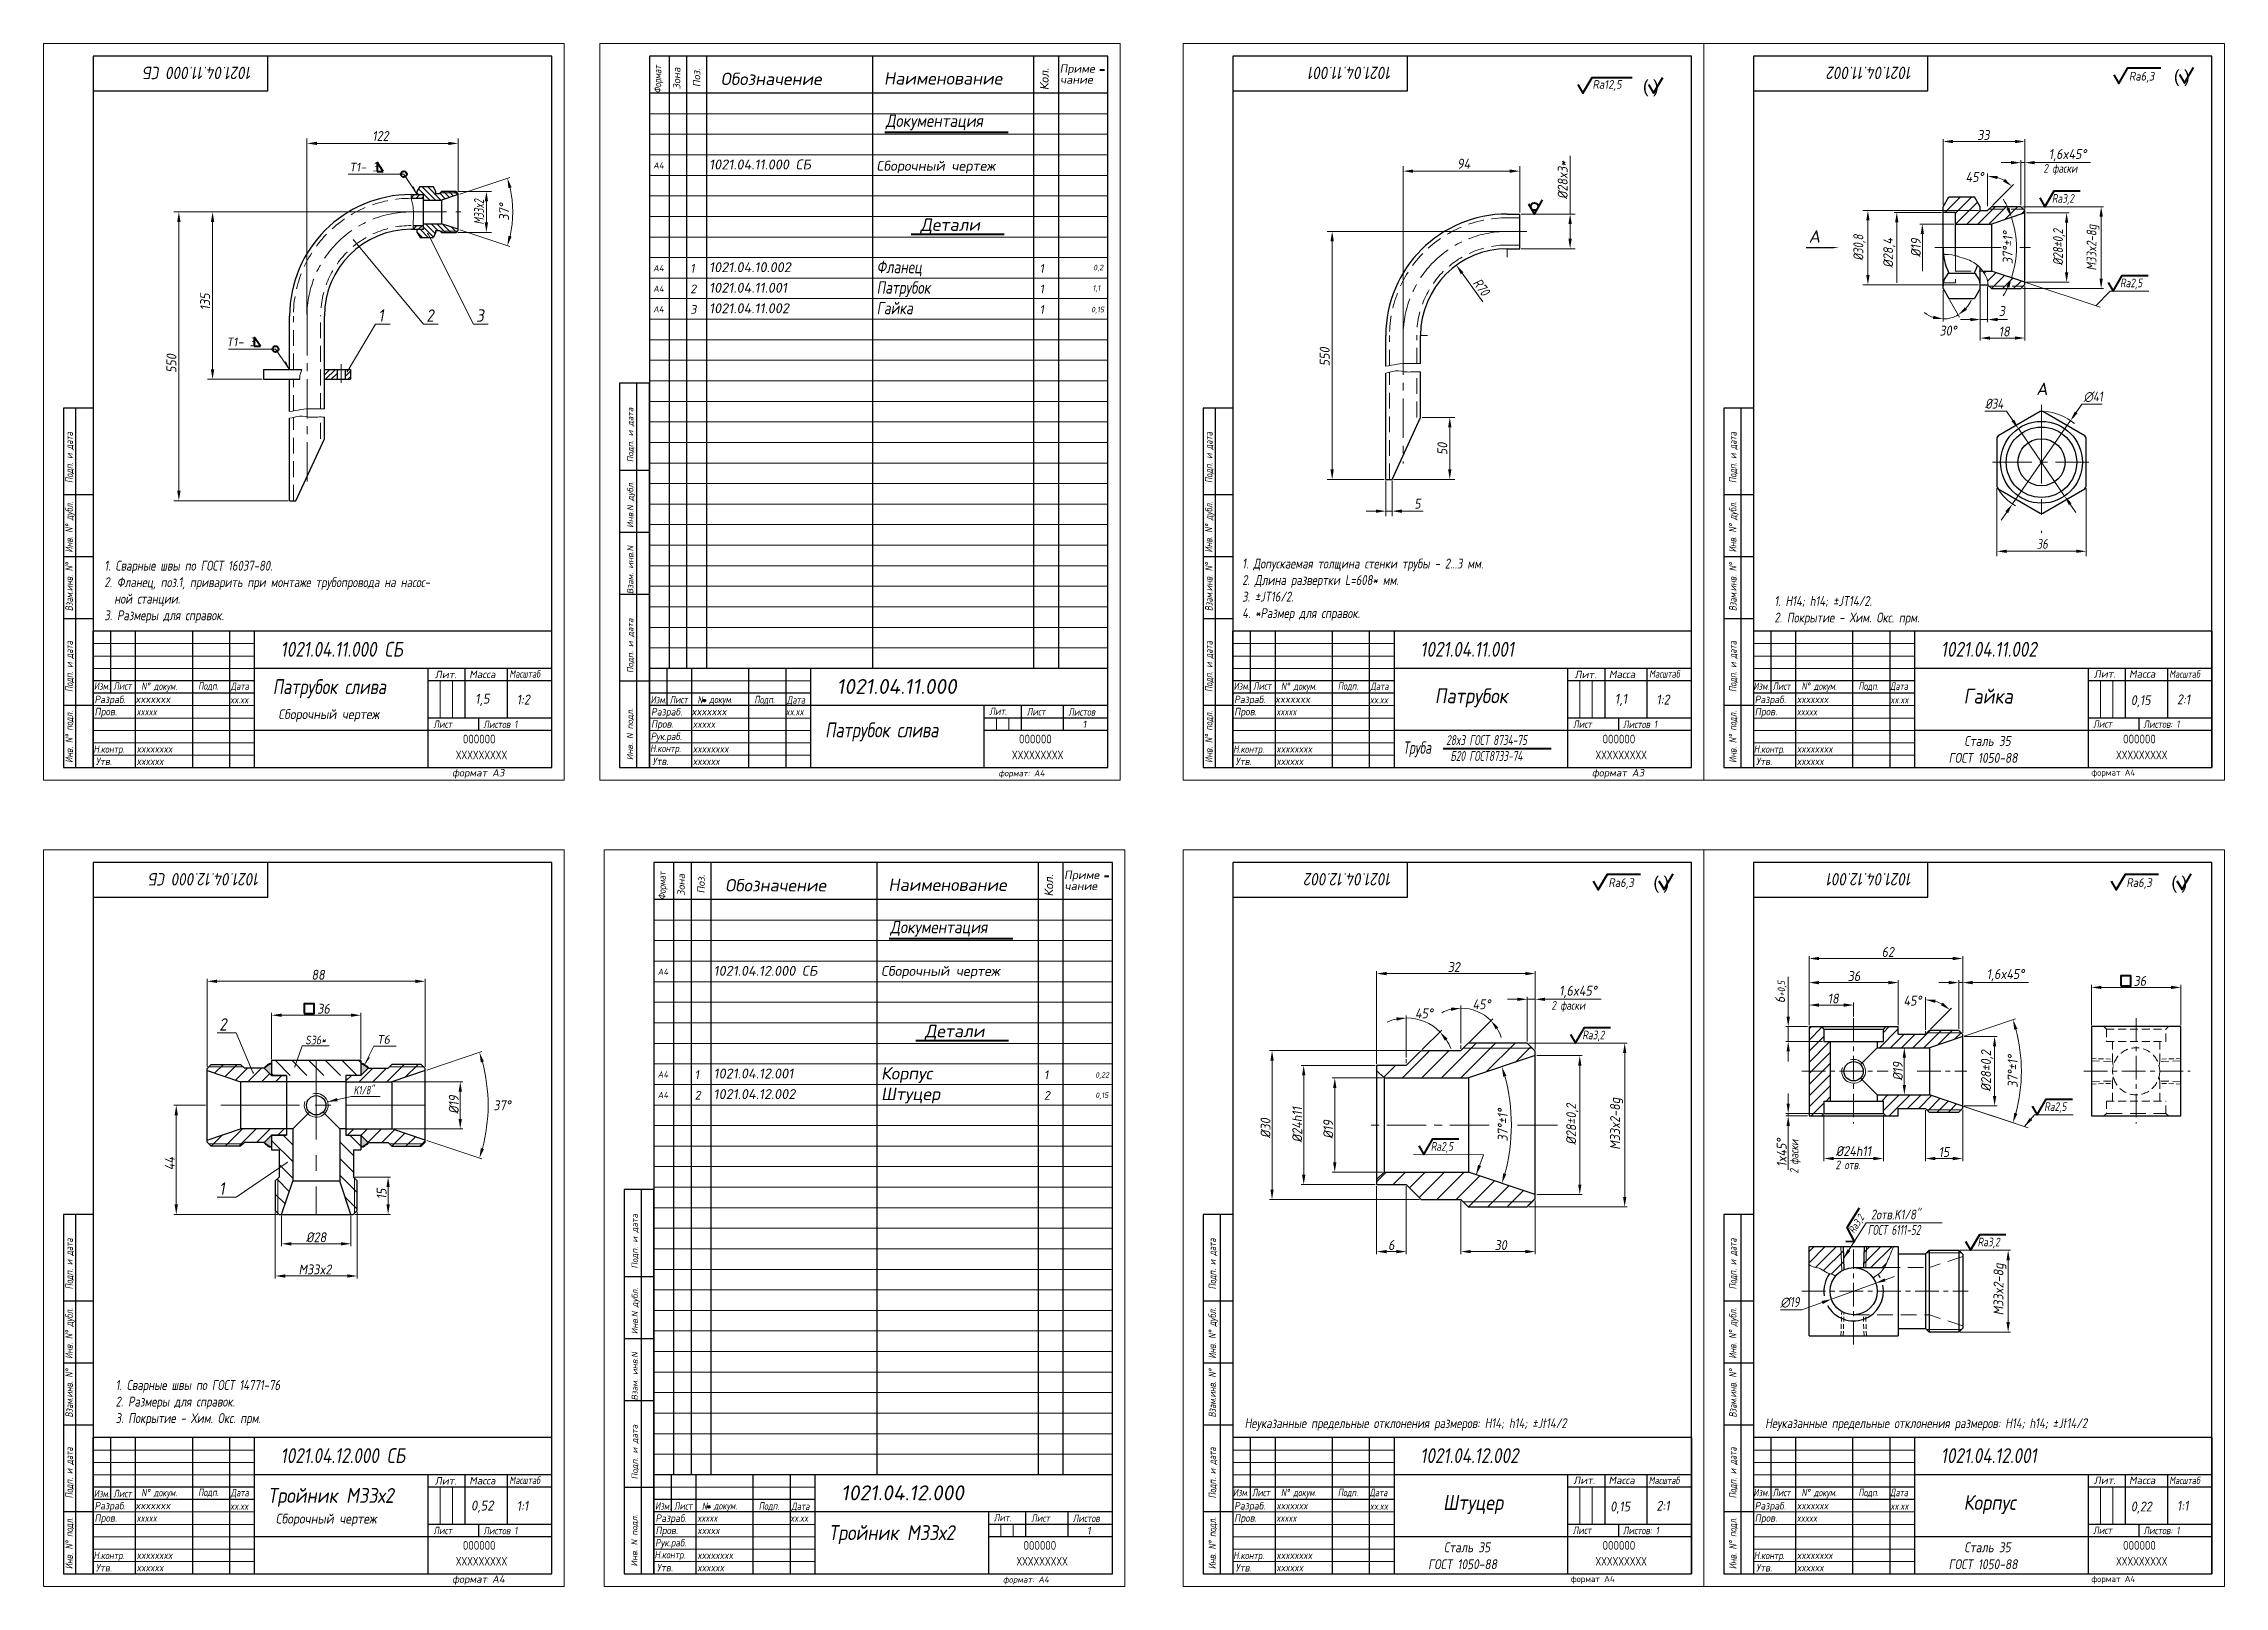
# Model space of a CAD drawing. Header units: millimetres. Extents: x 1490 to 2788, y -4564 to 680.
# Drawn here: x 1490 to 2370, y -4564 to -3942 of the extents above; entities that cross this region are included whole.
import ezdxf

# ---------------------------------------------------------------- set-up
doc = ezdxf.new("R2010")
doc.units = ezdxf.units.MM
doc.linetypes.add('CENTER', pattern=[50.8, 31.75, -6.35, 6.35, -6.35])
doc.linetypes.add('HIDDEN', pattern=[9.525, 6.35, -3.175])
for name, color, linetype, lineweight in [('Ax', 1, 'CENTER', 18), ('Dim', 3, 'Continuous', 40), ('Hatch', 5, 'Continuous', 18), ('Hidden', 6, 'HIDDEN', 18), ('Slim', 8, 'Continuous', 18), ('Text', 2, 'Continuous', 40), ('Wide', 31, 'Continuous', 60)]:
    doc.layers.add(name, color=color, linetype=linetype, lineweight=lineweight)
doc.styles.add('курсив', font='romans.shx', dxfattribs={"oblique": 10})
doc.styles.add('курсив 0_65', font='romans.shx', dxfattribs={"width": 0.65, "oblique": 10})
doc.styles.add('курсив 0_75', font='romans.shx', dxfattribs={"width": 0.75, "oblique": 10})
doc.styles.add('курсив 0_85', font='romans.shx', dxfattribs={"width": 0.85, "oblique": 10})
doc.dimstyles.new('L.Arrow', dxfattribs={"dimtxt": 4, "dimasz": 4, "dimexe": 2, "dimexo": 0.625, "dimgap": 1, "dimtad": 1, "dimlfac": 5, "dimtxsty": 'курсив 0_85', "dimcen": 0, "dimclrd": 256, "dimclre": 256, "dimclrt": 256, "dimadec": 1, "dimazin": 0, "dimtp": 0.0165, "dimtm": 0.0075, "dimtfac": 1, "dimtmove": 0, "dimatfit": 3, "dimfxl": 1, "dimlwd": 18, "dimlwe": 18, "dimarcsym": 0})
doc.dimstyles.new('L.Dot', dxfattribs={"dimtxt": 4, "dimasz": 0.5, "dimexe": 2, "dimexo": 0.625, "dimgap": 1, "dimtad": 1, "dimtoh": 1, "dimlfac": 5, "dimtxsty": 'курсив 0_85', "dimcen": 0, "dimadec": 1, "dimazin": 0, "dimtp": 0.0165, "dimtm": 0.0075, "dimtfac": 1, "dimtmove": 0, "dimatfit": 3, "dimldrblk": 'DOT', "dimfxl": 1, "dimlwd": 18, "dimlwe": 18, "dimarcsym": 0})
doc.dimstyles.new('L.Weld', dxfattribs={"dimtxt": 4, "dimasz": 2.5, "dimexe": 0, "dimexo": 0, "dimgap": 0, "dimtad": 1, "dimtxsty": 'Standard', "dimcen": 0, "dimadec": 0, "dimazin": 0, "dimtfac": 1, "dimtmove": 0, "dimatfit": 3, "dimldrblk": 'strelka3', "dimfxl": 1, "dimlwd": 18, "dimlwe": 18, "dimarcsym": 0})
doc.dimstyles.new('L.Zero', dxfattribs={"dimtxt": 4, "dimasz": 1.8, "dimexe": 2, "dimexo": 0.625, "dimgap": 1, "dimtad": 1, "dimlfac": 5, "dimtxsty": 'курсив 0_85', "dimcen": 0, "dimadec": 1, "dimazin": 0, "dimtp": 0.0165, "dimtm": 0.0075, "dimtfac": 1, "dimtmove": 0, "dimatfit": 3, "dimldrblk": 'NONE', "dimfxl": 1, "dimlwd": 18, "dimlwe": 18, "dimarcsym": 0})
doc.dimstyles.new('к1_1', dxfattribs={"dimtxt": 4, "dimasz": 4, "dimexe": 1, "dimexo": 0.625, "dimtad": 1, "dimtxsty": 'курсив 0_85', "dimcen": 0, "dimadec": 0, "dimazin": 0, "dimtfac": 1, "dimtmove": 0, "dimatfit": 3, "dimldrblk": 'DOTSMALL', "dimfxl": 1, "dimlwd": 18, "dimlwe": 18, "dimarcsym": 0})
doc.dimstyles.new('к1_1св', dxfattribs={"dimtxt": 4, "dimasz": 4, "dimexe": 2, "dimexo": 0.625, "dimgap": 1, "dimtad": 1, "dimtoh": 1, "dimtxsty": 'курсив 0_75', "dimcen": 0, "dimadec": 0, "dimazin": 0, "dimtfac": 1, "dimtmove": 0, "dimatfit": 3, "dimldrblk": 'DOTSMALL', "dimfxl": 1, "dimlwd": 18, "dimlwe": 18, "dimarcsym": 0})
doc.dimstyles.new('к1_2', dxfattribs={"dimtxt": 4, "dimasz": 4, "dimexe": 2, "dimexo": 0.625, "dimgap": 1, "dimtad": 1, "dimlfac": 2, "dimtxsty": 'курсив 0_85', "dimcen": 0, "dimadec": 1, "dimazin": 0, "dimtfac": 1, "dimtmove": 0, "dimatfit": 3, "dimldrblk": 'DOTSMALL', "dimfxl": 1, "dimlwd": 18, "dimlwe": 18, "dimarcsym": 0})
pattern_1 = [(45, (-6866.2492, 5230.8163), (-2.245064, 2.245064), [])]

msp = doc.modelspace()

# ---------------------------------------------------------------- texts
at = {"layer": 'Dim', "oblique": 10}
for s, height, style, width, p in [('K1/8"', 3.5, 'курсив 0_65', 0.65, (1614.827, -4365.8985)), ('2отв.K1/8"', 4, 'курсив 0_75', 0.75, (2226.9534, -4416.2916)), ('ГОСТ 6111-52', 4, 'курсив 0_65', 0.65, (2225.6265, -4422.494))]:
    msp.add_text(s, height=height, dxfattribs=dict(at, style=style, width=width)).set_placement(p)
at = {"layer": 'Slim', "style": 'курсив 0_85', "oblique": 10, "width": 0.85}
for s, p in [('0,2', (1913.2635, -4033.4351)), ('1,1', (1912.944, -4041.7208)), ('0,15', (1912.3796, -4050.4012)), ('0,22', (1914.0308, -4359.0902)), ('0,15', (1914.0765, -4367.2675))]:
    msp.add_text(s, height=2.2, dxfattribs=at).set_placement(p)
at = {"layer": 'Text', "oblique": 10}
for s, height, rotation, style, width, p in [('1021.04.11.000 СБ', 5, 180, 'курсив', 0.85, (1573.9261, -3951.3645)), ('Формат', 3, 90, 'курсив', 0.73, (1738.9478, -3962.0473)), ('1021.04.11.001', 5, 180, 'курсив', 0.85, (2033.7258, -3951.3645)), ('1021.04.11.002', 5, 180, 'курсив', 0.85, (2243.7258, -3951.3645)), ('Подп. и дата', 3, 90, 'курсив 0_75', 0.7, (1501.5515, -4119.2642)), ('Подп. и дата', 3, 90, 'курсив 0_75', 0.7, (1961.3512, -4119.2642)), ('Подп. и дата', 3, 90, 'курсив 0_75', 0.7, (2172.7513, -4119.2645)), ('Инв. N%%D дубл.', 3, 90, 'курсив 0_75', 0.7, (1501.5178, -4147.3002)), ('Инв. N%%D дубл.', 3, 90, 'курсив 0_75', 0.7, (1961.3175, -4147.3002)), ('Инв. N%%D дубл.', 3, 90, 'курсив 0_75', 0.7, (2172.7176, -4147.198)), ('Взам.инв. N%%D', 3, 90, 'курсив 0_75', 0.7, (1501.5515, -4170.9261)), ('Взам.инв. N%%D', 3, 90, 'курсив 0_75', 0.7, (1961.3512, -4170.9261)), ('Взам.инв. N%%D', 3, 90, 'курсив 0_75', 0.7, (2172.7513, -4170.9264)), ('Подп. и дата', 3, 90, 'курсив 0_75', 0.7, (1501.5515, -4203.5514)), ('Подп. и дата', 3, 90, 'курсив 0_75', 0.7, (1961.3512, -4203.5514)), ('Подп. и дата', 3, 90, 'курсив 0_75', 0.7, (2172.7513, -4203.5517)), ('Инв. N%%D подл.', 3, 90, 'курсив 0_75', 0.7, (1501.5515, -4232.1241)), ('Инв. N%%D подл.', 3, 90, 'курсив 0_75', 0.7, (1961.3512, -4232.1241)), ('Инв. N%%D подл.', 3, 90, 'курсив 0_75', 0.7, (2172.7513, -4232.1244)), ('1021.04.12.000 СБ', 5, 180, 'курсив', 0.85, (1576.9967, -4276.5794)), ('Формат', 3, 90, 'курсив', 0.73, (1740.7436, -4287.2622)), ('1021.04.12.002', 5, 180, 'курсив', 0.85, (2033.7258, -4276.5794)), ('1021.04.12.001', 5, 180, 'курсив', 0.85, (2243.7258, -4276.5794)), ('2 фаски', 3.5, 90, 'курсив 0_75', 0.75, (2197.7276, -4397.7604)), ('Ra3,2', 3, 57.5653357, 'курсив 0_75', 0.75, (2220.2504, -4422.154)), ('Подп. и дата', 3, 90, 'курсив 0_75', 0.7, (1501.5515, -4444.4791)), ('Подп. и дата', 3, 90, 'курсив 0_75', 0.7, (1962.7513, -4444.4794)), ('Подп. и дата', 3, 90, 'курсив 0_75', 0.7, (2172.7513, -4444.4794)), ('Инв. N%%D дубл.', 3, 90, 'курсив 0_75', 0.7, (1501.5178, -4472.5151)), ('Инв. N%%D дубл.', 3, 90, 'курсив 0_75', 0.7, (1962.7176, -4472.4129)), ('Инв. N%%D дубл.', 3, 90, 'курсив 0_75', 0.7, (2172.7176, -4472.4129)), ('Взам.инв. N%%D', 3, 90, 'курсив 0_75', 0.7, (1501.5515, -4496.141)), ('Взам.инв. N%%D', 3, 90, 'курсив 0_75', 0.7, (1962.7513, -4496.1413)), ('Взам.инв. N%%D', 3, 90, 'курсив 0_75', 0.7, (2172.7513, -4496.1413)), ('Подп. и дата', 3, 90, 'курсив 0_75', 0.7, (1501.5515, -4528.7663)), ('Подп. и дата', 3, 90, 'курсив 0_75', 0.7, (1962.7513, -4528.7666)), ('Подп. и дата', 3, 90, 'курсив 0_75', 0.7, (2172.7513, -4528.7666)), ('Инв. N%%D подл.', 3, 90, 'курсив 0_75', 0.7, (1501.5515, -4557.339)), ('Инв. N%%D подл.', 3, 90, 'курсив 0_75', 0.7, (1962.7513, -4557.3393)), ('Инв. N%%D подл.', 3, 90, 'курсив 0_75', 0.7, (2172.7513, -4557.3393))]:
    msp.add_text(s, height=height, rotation=rotation, dxfattribs=dict(at, style=style, width=width)).set_placement(p)
at = {"layer": 'Text', "style": 'курсив', "oblique": 10}
for s, height, p in [('Зона', 3, (1746.6246, -3960.4713)), ('Поз.', 3, (1754.6993, -3959.5748)), ('Кол.', 3.5, (1895.2329, -3960.837)), ('Подп. и дата', 2.5, (1727.661, -4110.8569)), ('Инв.N дубл.', 2.5, (1727.696, -4137.3299)), ('Взам. инв.N', 2.5, (1727.6879, -4164.0473)), ('Подп. и дата', 2.5, (1727.661, -4195.8812)), ('Инв. N подл.', 2.5, (1727.5315, -4231.0112)), ('Зона', 3, (1748.4204, -4285.6862)), ('Поз.', 3, (1756.4951, -4284.7897)), ('Кол.', 3.5, (1897.0287, -4286.0519)), ('Подп. и дата', 2.5, (1729.4568, -4436.0718)), ('Инв.N дубл.', 2.5, (1729.4918, -4462.5448)), ('Взам. инв.N', 2.5, (1729.4837, -4489.2622)), ('Подп. и дата', 2.5, (1729.4568, -4521.0961)), ('Инв. N подл.', 2.5, (1729.3273, -4556.2261))]:
    msp.add_text(s, height=height, rotation=90, dxfattribs=at).set_placement(p)
for s, height, p in [('Обозначение', 5, (1762.9358, -3958.7634)), ('Наименование', 5, (1828.7596, -3958.5647)), ('Приме', 3.4, (1899.648, -3953.7985)), ('чание', 3.4, (1899.8873, -3958.2342)), ('Т1- 3', 3.5, (1613.1584, -3993.6171)), ('A4', 2.5, (1735.6801, -3992.4218)), ('1021.04.11.000 СБ', 4, (1758.2214, -3992.7864)), ('Сборочный чертеж', 4, (1825.7923, -3993.3316)), ('Детали', 5, (1843.5088, -4017.5508)), ('А4', 2.5, (1735.6801, -4033.8504)), ('1', 3.5, (1750.6196, -4034.4171)), ('1021.04.10.002', 4, (1758.2214, -4034.215)), ('1', 3.5, (1891.5453, -4034.4665)), ('А4', 2.5, (1735.6801, -4042.1361)), ('2', 3.5, (1750.6196, -4042.7029)), ('1021.04.11.001', 4, (1758.2214, -4042.5007)), ('1021.04.11.002', 4, (1758.2214, -4050.7864)), ('1', 3.5, (1891.5453, -4042.7522)), ('А4', 2.5, (1735.6801, -4050.4218)), ('3', 3.5, (1750.6196, -4050.9886)), ('1', 3.5, (1891.5453, -4051.0379)), ('Т1- 3', 3.5, (1563.6051, -4064.1215)), ('Лит.', 3, (1647.6052, -4197.987)), ('Масса', 3, (1661.4985, -4197.9018)), ('Лит.', 3, (2107.4049, -4197.987)), ('Масса', 3, (2121.2982, -4197.9018)), ('Лит.', 3, (2316.9158, -4197.7531)), ('Масса', 3, (2331.1154, -4197.7531)), ('1021.04.11.000', 6, (1809.7267, -4204.3163)), ('1', 3, (1908.8841, -4218.0586)), ('формат А3', 3, (1654.619, -4237.6127)), ('формат: А4', 2.5, (1875.0484, -4237.5395)), ('формат А3', 3, (2114.4187, -4237.6127)), ('Приме', 3.4, (1901.4438, -4279.0134)), ('Обозначение', 5, (1764.7316, -4283.9783)), ('Наименование', 5, (1830.5554, -4283.7796)), ('чание', 3.4, (1901.6831, -4283.4491)), ('A4', 2.5, (1737.4759, -4317.6367)), ('1021.04.12.000 СБ', 4, (1760.0172, -4318.0013)), ('Сборочный чертеж', 4, (1827.6243, -4318.0486)), ('Т6', 3.5, (1624.3161, -4345.4453)), ('Детали', 5, (1845.3046, -4342.7657)), ('Корпус', 5, (1827.6202, -4359.8438)), ('А4', 2.5, (1737.4759, -4359.0653)), ('1', 3.5, (1752.4154, -4359.6321)), ('1021.04.12.001', 4, (1760.0172, -4359.4299)), ('1021.04.12.002', 4, (1760.0172, -4367.7156)), ('Штуцер', 5, (1827.6202, -4368.1295)), ('1', 3.5, (1893.3411, -4359.6814)), ('А4', 2.5, (1737.4759, -4367.351)), ('2', 3.5, (1752.4154, -4367.9178)), ('2', 3.5, (1893.3411, -4367.9671)), ('Лит.', 3, (1647.6052, -4523.2019)), ('Масса', 3, (1661.4985, -4523.1167)), ('Лит.', 3, (2106.9158, -4522.968)), ('Масса', 3, (2121.1154, -4522.968)), ('Лит.', 3, (2316.9158, -4522.968)), ('Масса', 3, (2331.1154, -4522.968)), ('1021.04.12.000', 6, (1811.5225, -4529.5312)), ('1', 3, (1910.6799, -4543.2735)), ('формат А4', 3, (1654.619, -4562.8276)), ('формат: А4', 2.5, (1876.8442, -4562.7544))]:
    msp.add_text(s, height=height, dxfattribs=at).set_placement(p)
at = {"layer": 'Text', "oblique": 10}
for s, height, style, width, p in [('Ra12,5', 3.5, 'курсив 0_85', 0.85, (2114.649, -3960.2631)), ('Ra6,3', 3.5, 'курсив 0_85', 0.85, (2331.0664, -3956.9505)), ('Документация', 5, 'курсив 0_85', 0.85, (1829.5093, -3975.639)), ('2 фаски', 3.5, 'курсив 0_75', 0.75, (2296.5616, -3994.1248)), ('Ra3,2', 3.5, 'курсив 0_75', 0.75, (2299.966, -4006.2359)), ('Патрубок', 5, 'курсив 0_75', 0.75, (1825.8244, -4042.9146)), ('Фланец', 5, 'курсив 0_75', 0.75, (1825.8244, -4034.6289)), ('Ra2,5', 3.5, 'курсив 0_75', 0.75, (2327.4679, -4040.3076)), ('Гайка', 5, 'курсив 0_75', 0.75, (1825.8244, -4051.2003)), ('1021.04.11.000 СБ', 6, 'курсив', 0.8, (1585.3424, -4189.3163)), ('1021.04.11.001', 6, 'курсив', 0.8, (2045.1421, -4189.3163)), ('1021.04.11.002', 6, 'курсив', 0.8, (2255.1421, -4189.3163)), ('Масштаб', 3, 'курсив', 0.7, (1677.6582, -4197.7344)), ('Масштаб', 3, 'курсив', 0.7, (2137.4579, -4197.7344)), ('Масштаб', 3, 'курсив', 0.7, (2347.295, -4197.8011)), ('Изм.', 3, 'курсив', 0.7, (1510.0402, -4202.6521)), ('Разраб.', 3, 'курсив', 0.9, (1510.2752, -4208.0418)), ('Лист', 3, 'курсив', 0.7, (1517.9409, -4202.6039)), ('N%%D докум.', 3, 'курсив', 0.7, (1529.1695, -4202.7245)), ('Подп.', 3, 'курсив', 0.7, (1552.1097, -4202.6039)), ('Дата', 3, 'курсив', 0.7, (1565.2543, -4202.7423)), ('Патрубок слива', 6, 'курсив 0_75', 0.75, (1582.2279, -4204.4083)), ('1,5', 4, 'курсив', 0.9, (1663.7976, -4208.2586)), ('1:2', 4, 'курсив 0_85', 0.85, (1680.6167, -4208.592)), ('Изм.', 3, 'курсив', 0.7, (1734.6429, -4208.152)), ('Лист', 3, 'курсив', 0.7, (1742.3251, -4208.1038)), ('N', 3, 'курсив', 0.7, (1753.5538, -4208.2244)), ('Подп.', 3, 'курсив', 0.7, (1776.494, -4208.1038)), ('Дата', 3, 'курсив', 0.7, (1789.6385, -4208.2422)), ('Изм.', 3, 'курсив', 0.7, (1969.8399, -4202.6521)), ('Разраб.', 3, 'курсив', 0.9, (1970.0749, -4208.0418)), ('Лист', 3, 'курсив', 0.7, (1977.7406, -4202.6039)), ('N%%D докум.', 3, 'курсив', 0.7, (1988.9692, -4202.7245)), ('Подп.', 3, 'курсив', 0.7, (2011.9094, -4202.6039)), ('Дата', 3, 'курсив', 0.7, (2025.054, -4202.7423)), ('Патрубок', 6, 'курсив 0_85', 0.85, (2051.0157, -4208.0839)), ('1,1', 4, 'курсив', 0.9, (2123.5973, -4208.2586)), ('1:2', 4, 'курсив 0_85', 0.85, (2140.4164, -4208.592)), ('Изм.', 3, 'курсив 0_75', 0.75, (2179.5614, -4202.6928)), ('Разраб.', 3, 'курсив', 0.9, (2180.0749, -4208.0484)), ('Лист', 3, 'курсив 0_75', 0.75, (2187.2974, -4202.6928)), ('N%%D докум.', 3, 'курсив 0_75', 0.75, (2198.9692, -4202.6928)), ('Подп.', 3, 'курсив 0_75', 0.75, (2221.9095, -4202.6928)), ('Дата', 3, 'курсив 0_75', 0.75, (2234.6829, -4202.6928)), ('Гайка', 6, 'курсив 0_85', 0.85, (2264.3434, -4208.2124)), ('0,15', 4, 'курсив 0_85', 0.85, (2331.8162, -4208.8497)), ('2:1', 4, 'курсив 0_85', 0.85, (2350.4164, -4208.5305)), ('Пров.', 3, 'курсив', 0.9, (1510.3012, -4212.9464)), ('xxxxx', 3, 'курсив', 0.75, (1527.267, -4212.9682)), ('Сборочный чертеж', 4, 'курсив 0_85', 0.85, (1584.4455, -4214.492)), ('Разраб.', 3, 'курсив', 0.9, (1734.8098, -4213.0423)), ('докум.', 3, 'курсив', 0.7, (1758.3336, -4208.0276)), ('xx.xx', 3, 'курсив 0_75', 0.75, (1789.1459, -4212.9682)), ('Лит.', 3, 'курсив', 0.8, (1871.3305, -4212.8061)), ('Лист', 3, 'курсив', 0.8, (1886.4084, -4213.0162)), ('Листов', 3, 'курсив', 0.8, (1903.1647, -4213.0798)), ('Пров.', 3, 'курсив', 0.9, (1970.1009, -4212.9464)), ('xxxxx', 3, 'курсив', 0.75, (1987.0667, -4212.9682)), ('Пров.', 3, 'курсив', 0.9, (2180.1009, -4212.953)), ('xxxxx', 3, 'курсив 0_85', 0.75, (2197.0667, -4212.9682)), ('xxxxxxx', 3, 'курсив 0_85', 0.85, (2197.0667, -4207.9682)), ('Лист ', 3, 'курсив', 0.8, (1647.0242, -4218.0162)), ('Листов 1', 3, 'курсив', 0.8, (1667.1704, -4218.0798)), ('Рук.раб.', 3, 'курсив', 0.85, (1734.6854, -4222.9464)), ('Пров.', 3, 'курсив', 0.9, (1734.8358, -4217.9469)), ('xxxxx', 3, 'курсив 0_85', 0.85, (1751.6512, -4217.9682)), ('Патрубок слива', 6, 'курсив 0_75', 0.75, (1805.0514, -4221.8474)), ('28x3 ГОСТ 8734-75', 4, 'курсив 0_75', 0.65, (2055.6075, -4224.9336)), ('Лист ', 3, 'курсив', 0.8, (2106.8239, -4218.0162)), ('Листов 1', 3, 'курсив', 0.8, (2126.9701, -4218.0798)), ('Сталь 35', 4, 'курсив', 0.8, (2264.6555, -4225.2822)), ('Лист', 3, 'курсив', 0.8, (2316.6628, -4217.9165)), ('Листов: 1', 3, 'курсив', 0.8, (2336.9072, -4218.0224)), ('Н.контр.', 3, 'курсив', 0.8, (1509.8918, -4228.0654)), ('Утв.', 3, 'курсив', 0.9, (1510.8228, -4233.0436)), ('xxxxxxxx', 3, 'курсив 0_85', 0.85, (1527.267, -4227.9682)), ('xxxxxx', 3, 'курсив 0_85', 0.85, (1527.267, -4232.9682)), ('Н.контр.', 3, 'курсив', 0.8, (1734.4264, -4227.7806)), ('Утв.', 3, 'курсив', 0.9, (1735.3574, -4232.9985)), ('xxxxxxxx', 3, 'курсив 0_85', 0.85, (1751.6512, -4227.9682)), ('xxxxxx', 3, 'курсив 0_85', 0.85, (1751.6512, -4232.9682)), ('Н.контр.', 3, 'курсив', 0.8, (1969.6915, -4228.0654)), ('Утв.', 3, 'курсив', 0.9, (1970.6225, -4233.0436)), ('xxxxxxxx', 3, 'курсив 0_85', 0.85, (1987.0667, -4227.9682)), ('xxxxxx', 3, 'курсив 0_85', 0.85, (1987.0667, -4232.9682)), ('Труба', 5, 'курсив 0_75', 0.65, (2038.2018, -4228.4698)), ('Б20 ГОСТ8733-74', 4, 'курсив 0_75', 0.65, (2057.3118, -4231.3423)), ('Н.контр.', 3, 'курсив', 0.8, (2179.6915, -4228.072)), ('Утв.', 3, 'курсив', 0.9, (2180.6225, -4233.0502)), ('xxxxxxxx', 3, 'курсив 0_85', 0.85, (2197.0667, -4227.9682)), ('xxxxxx', 3, 'курсив 0_85', 0.85, (2197.0667, -4232.9682)), (' ГОСТ 1050-88', 4, 'курсив', 0.8, (2256.1842, -4232.116)), ('Ra6,3', 3.5, 'курсив 0_85', 0.85, (2121.0664, -4282.1654)), ('Ra6,3', 3.5, 'курсив 0_85', 0.85, (2330.0449, -4282.1654)), ('Документация', 5, 'курсив 0_85', 0.85, (1831.3051, -4300.8539)), ('2 фаски', 3.5, 'курсив 0_75', 0.75, (2098.0419, -4331.7063)), ('S36*', 3.5, 'курсив', 0.8, (1595.2702, -4345.6635)), ('Ra3,2', 3.5, 'курсив 0_75', 0.75, (2110.537, -4343.6247)), ('Ra2,5', 3.5, 'курсив 0_75', 0.75, (2296.8606, -4372.5181)), ('Ra2,5', 3.5, 'курсив 0_75', 0.75, (2049.3874, -4388.5658)), ('2 отв.', 3.5, 'курсив 0_75', 0.75, (2212.6887, -4396.0215)), ('Ra3,2', 3.5, 'курсив 0_75', 0.75, (2269.9934, -4427.1288)), ('Неуказанные предельные отклонения размеров: H14; h14; %%PJt14/2', 4, 'курсив 0_75', 0.75, (1974.272, -4500.4482)), ('Неуказанные предельные отклонения размеров: H14; h14; %%PJt14/2', 4, 'курсив 0_75', 0.75, (2184.272, -4500.4482)), ('1021.04.12.000 СБ', 6, 'курсив', 0.8, (1585.3424, -4514.5312)), ('1021.04.12.002', 6, 'курсив', 0.8, (2045.1421, -4514.5312)), ('1021.04.12.001', 6, 'курсив', 0.8, (2255.1421, -4514.5312)), ('Масштаб', 3, 'курсив', 0.7, (1677.6582, -4522.9493)), ('Масштаб', 3, 'курсив', 0.7, (2137.295, -4523.016)), ('Масштаб', 3, 'курсив', 0.7, (2347.295, -4523.016)), ('Разраб.', 3, 'курсив', 0.9, (1510.2752, -4533.2567)), ('N%%D докум.', 3, 'курсив', 0.7, (1529.1695, -4527.9394)), ('Подп.', 3, 'курсив', 0.7, (1552.1097, -4527.8188)), ('Дата', 3, 'курсив', 0.7, (1565.2543, -4527.9572)), ('Тройник М33х2', 6, 'курсив 0_85', 0.85, (1580.2183, -4530.5877)), ('0,52', 4, 'курсив', 0.9, (1662.1744, -4533.6678)), ('1:1', 4, 'курсив 0_85', 0.85, (1680.6167, -4533.8069)), ('Изм.', 3, 'курсив', 0.7, (1736.4387, -4533.3669)), ('Лист', 3, 'курсив', 0.7, (1744.1209, -4533.3187)), ('N', 3, 'курсив', 0.7, (1755.3496, -4533.4394)), ('Подп.', 3, 'курсив', 0.7, (1778.2898, -4533.3187)), ('Дата', 3, 'курсив', 0.7, (1791.4343, -4533.4571)), ('Изм.', 3, 'курсив 0_75', 0.75, (1969.5614, -4527.9077)), ('Разраб.', 3, 'курсив', 0.9, (1970.0749, -4533.2633)), ('Лист', 3, 'курсив 0_75', 0.75, (1977.2974, -4527.9077)), ('N%%D докум.', 3, 'курсив 0_75', 0.75, (1988.9692, -4527.9077)), ('Подп.', 3, 'курсив 0_75', 0.75, (2011.9095, -4527.9077)), ('Дата', 3, 'курсив 0_75', 0.75, (2024.6829, -4527.9077)), ('Штуцер', 6, 'курсив 0_85', 0.85, (2054.3434, -4533.4273)), ('0,15', 4, 'курсив 0_85', 0.85, (2121.8162, -4534.0646)), ('2:1', 4, 'курсив 0_85', 0.85, (2140.4164, -4533.7454)), ('Изм.', 3, 'курсив 0_75', 0.75, (2179.5614, -4527.9077)), ('Разраб.', 3, 'курсив', 0.9, (2180.0749, -4533.2633)), ('Лист', 3, 'курсив 0_75', 0.75, (2187.2974, -4527.9077)), ('N%%D докум.', 3, 'курсив 0_75', 0.75, (2198.9692, -4527.9077)), ('Подп.', 3, 'курсив 0_75', 0.75, (2221.9095, -4527.9077)), ('Дата', 3, 'курсив 0_75', 0.75, (2234.6829, -4527.9077)), ('Корпус', 6, 'курсив 0_85', 0.85, (2264.3434, -4533.4273)), ('0,22', 4, 'курсив 0_85', 0.85, (2331.8162, -4534.0646)), ('1:1', 4, 'курсив 0_85', 0.85, (2350.4164, -4533.7454)), ('Пров.', 3, 'курсив', 0.9, (1510.3012, -4538.1613)), ('xxxxx', 3, 'курсив', 0.75, (1527.267, -4538.1831)), ('Сборочный чертеж', 4, 'курсив 0_85', 0.85, (1583.3752, -4538.9423)), ('Разраб.', 3, 'курсив', 0.9, (1736.6056, -4538.2572)), ('xxxxx', 3, 'курсив', 0.75, (1753.447, -4538.1831)), ('докум.', 3, 'курсив', 0.7, (1760.1294, -4533.2425)), ('xx.xx', 3, 'курсив 0_75', 0.75, (1790.9417, -4538.1831)), ('Тройник М33х2', 6, 'курсив 0_85', 0.85, (1806.4714, -4545.5877)), ('Лит.', 3, 'курсив', 0.8, (1873.1263, -4538.021)), ('Лист', 3, 'курсив', 0.8, (1888.2042, -4538.2311)), ('Листов', 3, 'курсив', 0.8, (1904.9605, -4538.2947)), ('Пров.', 3, 'курсив', 0.9, (1970.1009, -4538.1679)), ('xxxxx', 3, 'курсив 0_85', 0.75, (1987.0667, -4538.1831)), ('xxxxxxx', 3, 'курсив 0_85', 0.85, (1987.0667, -4533.1831)), ('Пров.', 3, 'курсив', 0.9, (2180.1009, -4538.1679)), ('xxxxx', 3, 'курсив 0_85', 0.75, (2197.0667, -4538.1831)), ('xxxxxxx', 3, 'курсив 0_85', 0.85, (2197.0667, -4533.1831)), ('Лист ', 3, 'курсив', 0.8, (1647.0242, -4543.2311)), ('Листов 1', 3, 'курсив', 0.8, (1667.1704, -4543.2947)), ('Рук.раб.', 3, 'курсив', 0.85, (1736.4812, -4548.1613)), ('Пров.', 3, 'курсив', 0.9, (1736.6316, -4543.1618)), ('xxxxx', 3, 'курсив 0_85', 0.85, (1753.447, -4543.1831)), ('Сталь 35', 4, 'курсив', 0.8, (2054.6555, -4550.4971)), ('Лист', 3, 'курсив', 0.8, (2106.6628, -4543.1314)), ('Листов: 1', 3, 'курсив', 0.8, (2126.9072, -4543.2373)), ('Сталь 35', 4, 'курсив', 0.8, (2264.6555, -4550.4971)), ('Лист', 3, 'курсив', 0.8, (2316.6628, -4543.1314)), ('Листов: 1', 3, 'курсив', 0.8, (2336.9072, -4543.2373)), ('Н.контр.', 3, 'курсив', 0.8, (1509.8918, -4553.2803)), ('Утв.', 3, 'курсив', 0.9, (1510.8228, -4558.2585)), ('xxxxxxxx', 3, 'курсив 0_85', 0.85, (1527.267, -4553.1831)), ('xxxxxx', 3, 'курсив 0_85', 0.85, (1527.267, -4558.1831)), ('Н.контр.', 3, 'курсив', 0.8, (1736.2222, -4552.9955)), ('Утв.', 3, 'курсив', 0.9, (1737.1532, -4558.2135)), ('xxxxxxxx', 3, 'курсив 0_85', 0.85, (1753.447, -4553.1831)), ('xxxxxx', 3, 'курсив 0_85', 0.85, (1753.447, -4558.1831)), ('Н.контр.', 3, 'курсив', 0.8, (1969.6915, -4553.2869)), ('Утв.', 3, 'курсив', 0.9, (1970.6225, -4558.2651)), ('xxxxxxxx', 3, 'курсив 0_85', 0.85, (1987.0667, -4553.1831)), ('xxxxxx', 3, 'курсив 0_85', 0.85, (1987.0667, -4558.1831)), (' ГОСТ 1050-88', 4, 'курсив', 0.8, (2046.1842, -4557.3309)), ('Н.контр.', 3, 'курсив', 0.8, (2179.6915, -4553.2869)), ('Утв.', 3, 'курсив', 0.9, (2180.6225, -4558.2651)), ('xxxxxxxx', 3, 'курсив 0_85', 0.85, (2197.0667, -4553.1831)), ('xxxxxx', 3, 'курсив 0_85', 0.85, (2197.0667, -4558.1831)), (' ГОСТ 1050-88', 4, 'курсив', 0.8, (2256.1842, -4557.3309))]:
    msp.add_text(s, height=height, dxfattribs=dict(at, style=style, width=width)).set_placement(p)
at = {"layer": 'Text'}
for p in [(2135.01, -3961.7592), (2349.2174, -3957.6935), (2139.2174, -4282.9084), (2348.1958, -4282.9084)]:
    msp.add_text('( )', height=5, dxfattribs=at).set_placement(p)
at = {"layer": 'Text', "ltscale": 0.8, "style": 'курсив', "oblique": 10}
for s, width, p in [('xxxxxxx', 0.95, (1526.7616, -4207.9242)), ('xx.xx', 0.7, (1564.9878, -4208.1543)), ('xxxxxxx', 0.95, (1751.1459, -4212.9242)), ('xxxxxxx', 0.95, (1986.5613, -4207.9242)), ('xx.xx', 0.7, (2024.7875, -4208.1543)), ('xx.xx', 0.7, (2234.7875, -4208.1543)), ('Изм.', 0.7, (1509.9878, -4528.3692)), ('Лист', 0.7, (1517.9409, -4528.3187)), ('xxxxxxx', 0.95, (1526.7616, -4533.1391)), ('xx.xx', 0.7, (1564.9878, -4533.3692)), ('xx.xx', 0.7, (2024.7875, -4533.3692)), ('xx.xx', 0.7, (2234.7875, -4533.3692))]:
    msp.add_text(s, height=3, dxfattribs=dict(at, width=width)).set_placement(p)
at = {"layer": 'Text', "style": 'курсив'}
for p in [(2315.9427, -4237.3104), (2105.9427, -4562.5253), (2315.9427, -4562.5253)]:
    msp.add_text('формат А4', height=2.5, dxfattribs=at).set_placement(p)
at = {"layer": 'Text', "ltscale": 6, "char_height": 4, "width": 177.752582, "attachment_point": 1, "style": 'курсив 0_75'}
for s, insert in [('1. Сварные швы по ГОСТ 16037-80.\\P2. Фланец, поз.1, приварить при монтаже трубопровода на насос-\\P  ной станции. \\P3. Размеры для справок.', (1514.2741, -4150.5956)), ('1. Допускаемая толщина стенки трубы - 2...3 мм.\\P2. Длина развертки L=608* мм.\\P3. %%PJT16/2.\\P4. *Размер для справок.', (1973.2993, -4149.7415)), ('1. H14; h14; %%PJT14/2.\\P2. Покрытие - Хим. Окс. прм.', (2188.0191, -4164.8477)), ('1. Сварные швы по ГОСТ 14771-76 \\P2. Размеры для справок.\\P3. Покрытие - Хим. Окс. прм.', (1518.8058, -4481.0732))]:
    msp.add_mtext(s, dxfattribs=dict(at, insert=insert))
at = {"layer": 'Wide', "style": 'курсив', "oblique": 10}
for p in [(2201.8313, -4022.2833), (2293.6183, -4083.8102)]:
    msp.add_text('A', height=5, dxfattribs=at).set_placement(p)
at = {"layer": 'Wide', "style": 'курсив 0_85', "oblique": 10, "width": 0.85}
for s, p in [('1', (1624.7593, -4054.2046)), ('2', (1644.1588, -4054.2046)), ('3', (1664.2677, -4054.2046)), ('2', (1560.6029, -4340.116)), ('1', (1560.6029, -4406.2986))]:
    msp.add_text(s, height=5, dxfattribs=at).set_placement(p)
at = {"layer": 'Wide', "lineweight": 50, "style": 'курсив', "width": 0.7}
for s, p in [('OOOOOO', (1658.9133, -4224.2672)), ('OOOOOO', (1883.2975, -4224.2672)), ('OOOOOO', (2118.713, -4224.2672)), ('OOOOOO', (2328.713, -4224.2672)), ('XXXXXXXXX', (1656.0399, -4230.677)), ('XXXXXXXXX', (1880.4242, -4230.677)), ('XXXXXXXXX', (2115.8396, -4230.677)), ('XXXXXXXXX', (2325.8396, -4230.677)), ('OOOOOO', (1658.9133, -4549.4821)), ('OOOOOO', (1885.0933, -4549.4821)), ('OOOOOO', (2118.713, -4549.4821)), ('OOOOOO', (2328.713, -4549.4821)), ('XXXXXXXXX', (1656.0399, -4555.8919)), ('XXXXXXXXX', (1882.22, -4555.8919)), ('XXXXXXXXX', (2115.8396, -4555.8919)), ('XXXXXXXXX', (2325.8396, -4555.8919))]:
    msp.add_text(s, height=3.5, dxfattribs=at).set_placement(p)

# ---------------------------------------------------------------- blocks, each defined once
blk = doc.blocks.new('strelka3')
at = {"layer": 'Text', "lineweight": 20}
blk.add_solid([(-1.3, 0), (-1.5, 0.25), (0, 0)], dxfattribs=at)
blk = doc.blocks.new('*D147')
at = {"layer": 'Defpoints', "color": 0, "transparency": 16777216}
for p in [(1643.74, -4320.23), (1555.74, -4355.33), (1643.74, -4355.33)]:
    blk.add_point(p, dxfattribs=at)
at = {"layer": 'Dim', "color": 0, "lineweight": 18, "transparency": 16777216}
for p, q in [((1555.74, -4354.71), (1555.74, -4319.23)), ((1643.74, -4354.71), (1643.74, -4319.23)), ((1559.74, -4320.23), (1639.74, -4320.23))]:
    blk.add_line(p, q, dxfattribs=at)
at = {"layer": 'Dim', "color": 0, "transparency": 16777216}
for points in [[(1559.74, -4319.56), (1559.74, -4320.9), (1555.74, -4320.23)], [(1639.74, -4319.56), (1639.74, -4320.9), (1643.74, -4320.23)]]:
    blk.add_solid(points, dxfattribs=at)
at = {"layer": 'Dim', "color": 0, "transparency": 16777216, "insert": (1600.5, -4317.6), "char_height": 4, "attachment_point": 5, "style": 'курсив 0_85'}
blk.add_mtext('88', dxfattribs=at)
blk = doc.blocks.new('_DotSmall')
at = {"color": 0, "linetype": 'ByBlock', "const_width": 0.5}
blk.add_lwpolyline([(-122670.93, 17467.94, 1), (-122670.8, 17467.94, 1)], format="xyb", close=True, dxfattribs=at)
blk = doc.blocks.new('*D148')
at = {"layer": 'Defpoints', "color": 0, "transparency": 16777216}
for p in [(1555.74, -4370.23), (1543.27, -4414.23), (1584.84, -4414.23)]:
    blk.add_point(p, dxfattribs=at)
at = {"layer": 'Dim', "color": 0, "lineweight": 18, "transparency": 16777216}
for p, q in [((1555.12, -4370.23), (1542.27, -4370.23)), ((1543.27, -4374.23), (1543.27, -4410.23)), ((1584.22, -4414.23), (1542.27, -4414.23))]:
    blk.add_line(p, q, dxfattribs=at)
at = {"layer": 'Dim', "color": 0, "transparency": 16777216}
for points in [[(1542.61, -4374.23), (1543.94, -4374.23), (1543.27, -4370.23)], [(1542.61, -4410.23), (1543.94, -4410.23), (1543.27, -4414.23)]]:
    blk.add_solid(points, dxfattribs=at)
at = {"layer": 'Dim', "color": 0, "transparency": 16777216, "insert": (1540.65, -4393.75), "char_height": 4, "attachment_point": 5, "rotation": 90, "style": 'курсив 0_85'}
blk.add_mtext('44', dxfattribs=at)
blk = doc.blocks.new('*D149')
at = {"layer": 'Defpoints', "color": 0, "transparency": 16777216}
for p in [(1617.74, -4333.91), (1581.74, -4352.23), (1617.74, -4352.23)]:
    blk.add_point(p, dxfattribs=at)
at = {"layer": 'Dim', "color": 0, "lineweight": 18, "transparency": 16777216}
for p, q in [((1581.74, -4351.61), (1581.74, -4332.91)), ((1585.74, -4333.91), (1613.74, -4333.91)), ((1617.74, -4351.61), (1617.74, -4332.91))]:
    blk.add_line(p, q, dxfattribs=at)
at = {"layer": 'Dim', "color": 0, "transparency": 16777216}
for points in [[(1585.74, -4333.24), (1585.74, -4334.57), (1581.74, -4333.91)], [(1613.74, -4333.24), (1613.74, -4334.57), (1617.74, -4333.91)]]:
    blk.add_solid(points, dxfattribs=at)
at = {"layer": 'Dim', "color": 0, "transparency": 16777216, "insert": (1602.69, -4331.28), "char_height": 4, "attachment_point": 5, "style": 'курсив 0_85'}
blk.add_mtext('36', dxfattribs=at)
blk = doc.blocks.new('_Dot')
at = {"color": 0, "linetype": 'ByBlock', "lineweight": -2}
blk.add_line((-0.5, 0), (-1, 0), dxfattribs=at)
at = {"color": 0, "linetype": 'ByBlock', "const_width": 0.5}
blk.add_lwpolyline([(-0.25, 0, 1), (0.25, 0, 1)], format="xyb", close=True, dxfattribs=at)
blk = doc.blocks.new('*D150')
at = {"layer": 'Defpoints', "color": 0, "transparency": 16777216}
for p in [(1630.29, -4360.73), (1643.74, -4356.23), (1630.29, -4379.73), (1668.69, -4377.45), (1643.74, -4384.23)]:
    blk.add_point(p, dxfattribs=at)
at = {"layer": 'Dim', "color": 0, "lineweight": 18, "transparency": 16777216}
for p, q in [((1644.33, -4356.04), (1666.56, -4348.6)), ((1644.33, -4384.43), (1666.56, -4391.87))]:
    blk.add_line(p, q, dxfattribs=at)
blk.add_arc((1601.9, -4370.23), 67.18, 344.91208, 15.08792, dxfattribs=at)
at = {"layer": 'Dim', "color": 0, "transparency": 16777216}
for points in [[(1666.12, -4352.94), (1667.4, -4352.56), (1665.61, -4348.92)], [(1667.4, -4387.91), (1666.12, -4387.53), (1665.61, -4391.55)]]:
    blk.add_solid(points, dxfattribs=at)
at = {"layer": 'Dim', "color": 0, "transparency": 16777216, "insert": (1674.75, -4370.23), "char_height": 4, "attachment_point": 5, "style": 'курсив 0_85'}
blk.add_mtext('37°', dxfattribs=at)
blk = doc.blocks.new('*D151')
at = {"layer": 'Defpoints', "color": 0, "transparency": 16777216}
for p in [(1585.74, -4414.23), (1613.74, -4414.23), (1613.74, -4426.09)]:
    blk.add_point(p, dxfattribs=at)
at = {"layer": 'Dim', "color": 0, "lineweight": 18, "transparency": 16777216}
for p, q in [((1585.74, -4414.86), (1585.74, -4427.09)), ((1613.74, -4414.86), (1613.74, -4427.09)), ((1589.74, -4426.09), (1609.74, -4426.09))]:
    blk.add_line(p, q, dxfattribs=at)
at = {"layer": 'Dim', "color": 0, "transparency": 16777216}
for points in [[(1589.74, -4425.43), (1589.74, -4426.76), (1585.74, -4426.09)], [(1609.74, -4425.43), (1609.74, -4426.76), (1613.74, -4426.09)]]:
    blk.add_solid(points, dxfattribs=at)
at = {"layer": 'Dim', "color": 0, "transparency": 16777216, "insert": (1599.7, -4423.47), "char_height": 4, "attachment_point": 5, "style": 'курсив 0_85'}
blk.add_mtext('%%C28', dxfattribs=at)
blk = doc.blocks.new('*D152')
at = {"layer": 'Defpoints', "color": 0, "transparency": 16777216}
for p in [(1583.24, -4412.63), (1616.24, -4412.63), (1616.24, -4439.08)]:
    blk.add_point(p, dxfattribs=at)
at = {"layer": 'Dim', "color": 0, "lineweight": 18, "transparency": 16777216}
for p, q in [((1583.24, -4413.26), (1583.24, -4440.08)), ((1616.24, -4413.26), (1616.24, -4440.08)), ((1587.24, -4439.08), (1612.24, -4439.08))]:
    blk.add_line(p, q, dxfattribs=at)
at = {"layer": 'Dim', "color": 0, "transparency": 16777216}
for points in [[(1587.24, -4438.41), (1587.24, -4439.74), (1583.24, -4439.08)], [(1612.24, -4438.41), (1612.24, -4439.74), (1616.24, -4439.08)]]:
    blk.add_solid(points, dxfattribs=at)
at = {"layer": 'Dim', "color": 0, "transparency": 16777216, "insert": (1599.25, -4436.45), "char_height": 4, "attachment_point": 5, "style": 'курсив 0_85'}
blk.add_mtext('M33x2', dxfattribs=at)
blk = doc.blocks.new('*D153')
at = {"layer": 'Defpoints', "color": 0, "transparency": 16777216}
for p in [(1630.29, -4360.73), (1630.29, -4379.73), (1657.85, -4379.73)]:
    blk.add_point(p, dxfattribs=at)
at = {"layer": 'Dim', "color": 0, "lineweight": 18, "transparency": 16777216}
for p, q in [((1630.92, -4360.73), (1658.85, -4360.73)), ((1657.85, -4364.73), (1657.85, -4375.73)), ((1630.92, -4379.73), (1658.85, -4379.73))]:
    blk.add_line(p, q, dxfattribs=at)
at = {"layer": 'Dim', "color": 0, "transparency": 16777216}
for points in [[(1657.19, -4364.73), (1658.52, -4364.73), (1657.85, -4360.73)], [(1657.19, -4375.73), (1658.52, -4375.73), (1657.85, -4379.73)]]:
    blk.add_solid(points, dxfattribs=at)
at = {"layer": 'Dim', "color": 0, "transparency": 16777216, "insert": (1655.23, -4369.98), "char_height": 4, "attachment_point": 5, "rotation": 90, "style": 'курсив 0_85'}
blk.add_mtext('%%C19', dxfattribs=at)
blk = doc.blocks.new('*D154')
at = {"layer": 'Defpoints', "color": 0, "transparency": 16777216}
for p in [(1614.74, -4399.23), (1628.74, -4399.23), (1614.64, -4414.23)]:
    blk.add_point(p, dxfattribs=at)
at = {"layer": 'Dim', "color": 0, "lineweight": 18, "transparency": 16777216}
for p, q in [((1615.37, -4399.23), (1629.74, -4399.23)), ((1628.74, -4410.23), (1628.74, -4403.23)), ((1615.27, -4414.23), (1629.74, -4414.23))]:
    blk.add_line(p, q, dxfattribs=at)
at = {"layer": 'Dim', "color": 0, "transparency": 16777216}
for points in [[(1628.07, -4403.23), (1629.4, -4403.23), (1628.74, -4399.23)], [(1628.07, -4410.23), (1629.4, -4410.23), (1628.74, -4414.23)]]:
    blk.add_solid(points, dxfattribs=at)
at = {"layer": 'Dim', "color": 0, "transparency": 16777216, "insert": (1626.11, -4406.02), "char_height": 4, "attachment_point": 5, "rotation": 90, "style": 'курсив 0_85'}
blk.add_mtext('15', dxfattribs=at)
blk = doc.blocks.new('*D155')
at = {"layer": 'Defpoints', "color": 0, "transparency": 16777216}
for p in [(2091.53, -4350.2), (2064.63, -4359.2), (2081.49, -4386.16), (2064.63, -4397.2), (2091.53, -4406.2)]:
    blk.add_point(p, dxfattribs=at)
at = {"layer": 'Dim', "color": 0, "lineweight": 18, "transparency": 16777216}
blk.add_arc((2007.85, -4378.2), 74.07, 344.59459, 15.40541, dxfattribs=at)
at = {"layer": 'Dim', "color": 0, "transparency": 16777216}
for points in [[(2078.62, -4358.72), (2079.89, -4358.33), (2078.09, -4354.7)], [(2079.89, -4398.07), (2078.62, -4397.68), (2078.09, -4401.7)]]:
    blk.add_solid(points, dxfattribs=at)
at = {"layer": 'Dim', "color": 0, "transparency": 16777216, "insert": (2078.41, -4378.2), "char_height": 4, "attachment_point": 5, "rotation": 90, "style": 'курсив 0_85'}
blk.add_mtext('37°%%p1%%d', dxfattribs=at)
blk = doc.blocks.new('*D7')
at = {"layer": 'Defpoints', "color": 0, "transparency": 16777216}
for p in [(2091.53, -4350.2), (2091.53, -4406.2), (2109.5, -4406.2)]:
    blk.add_point(p, dxfattribs=at)
at = {"layer": 'Dim', "color": 0, "lineweight": 18, "transparency": 16777216}
for p, q in [((2092.15, -4350.2), (2110.5, -4350.2)), ((2109.5, -4354.2), (2109.5, -4402.2)), ((2092.15, -4406.2), (2110.5, -4406.2))]:
    blk.add_line(p, q, dxfattribs=at)
at = {"layer": 'Dim', "color": 0, "transparency": 16777216}
for points in [[(2108.84, -4354.2), (2110.17, -4354.2), (2109.5, -4350.2)], [(2108.84, -4402.2), (2110.17, -4402.2), (2109.5, -4406.2)]]:
    blk.add_solid(points, dxfattribs=at)
at = {"layer": 'Dim', "color": 0, "transparency": 16777216, "insert": (2106.5, -4377.85), "char_height": 4, "attachment_point": 5, "rotation": 90, "style": 'курсив 0_85'}
blk.add_mtext('%%c28%%p0,2', dxfattribs=at)
blk = doc.blocks.new('*D156')
at = {"layer": 'Defpoints', "color": 0, "transparency": 16777216}
for p in [(2027.53, -4402.2), (2039.53, -4402.2), (2039.53, -4429.25)]:
    blk.add_point(p, dxfattribs=at)
at = {"layer": 'Dim', "color": 0, "lineweight": 18, "transparency": 16777216}
for p, q in [((2027.53, -4402.82), (2027.53, -4430.25)), ((2039.53, -4402.82), (2039.53, -4430.25)), ((2031.53, -4429.25), (2035.53, -4429.25))]:
    blk.add_line(p, q, dxfattribs=at)
at = {"layer": 'Dim', "color": 0, "transparency": 16777216}
for points in [[(2031.53, -4428.58), (2031.53, -4429.91), (2027.53, -4429.25)], [(2035.53, -4428.58), (2035.53, -4429.91), (2039.53, -4429.25)]]:
    blk.add_solid(points, dxfattribs=at)
at = {"layer": 'Dim', "color": 0, "transparency": 16777216, "insert": (2033.46, -4426.62), "char_height": 4, "attachment_point": 5, "style": 'курсив 0_85'}
blk.add_mtext('6', dxfattribs=at)
blk = doc.blocks.new('*D8')
at = {"layer": 'Defpoints', "color": 0, "transparency": 16777216}
for p in [(2030.53, -4359.2), (2010.66, -4397.2), (2030.53, -4397.2)]:
    blk.add_point(p, dxfattribs=at)
at = {"layer": 'Dim', "color": 0, "lineweight": 18, "transparency": 16777216}
for p, q in [((2029.9, -4359.2), (2009.66, -4359.2)), ((2010.66, -4363.2), (2010.66, -4393.2)), ((2029.9, -4397.2), (2009.66, -4397.2))]:
    blk.add_line(p, q, dxfattribs=at)
at = {"layer": 'Dim', "color": 0, "transparency": 16777216}
for points in [[(2009.99, -4363.2), (2011.32, -4363.2), (2010.66, -4359.2)], [(2009.99, -4393.2), (2011.32, -4393.2), (2010.66, -4397.2)]]:
    blk.add_solid(points, dxfattribs=at)
at = {"layer": 'Dim', "color": 0, "transparency": 16777216, "insert": (2008.03, -4379.97), "char_height": 4, "attachment_point": 5, "rotation": 90, "style": 'курсив 0_85'}
blk.add_mtext('%%c19', dxfattribs=at)
blk = doc.blocks.new('*D157')
at = {"layer": 'Defpoints', "color": 0, "transparency": 16777216}
for p in [(2027.53, -4354.2), (1998.13, -4402.2), (2027.53, -4402.2)]:
    blk.add_point(p, dxfattribs=at)
at = {"layer": 'Dim', "color": 0, "lineweight": 18, "transparency": 16777216}
for p, q in [((2026.9, -4354.2), (1997.13, -4354.2)), ((1998.13, -4358.2), (1998.13, -4398.2)), ((2026.9, -4402.2), (1997.13, -4402.2))]:
    blk.add_line(p, q, dxfattribs=at)
at = {"layer": 'Dim', "color": 0, "transparency": 16777216}
for points in [[(1997.46, -4358.2), (1998.8, -4358.2), (1998.13, -4354.2)], [(1997.46, -4398.2), (1998.8, -4398.2), (1998.13, -4402.2)]]:
    blk.add_solid(points, dxfattribs=at)
at = {"layer": 'Dim', "color": 0, "transparency": 16777216, "insert": (1995.51, -4378.05), "char_height": 4, "attachment_point": 5, "rotation": 90, "style": 'курсив 0_85'}
blk.add_mtext('%%c24h11', dxfattribs=at)
blk = doc.blocks.new('*D158')
at = {"layer": 'Defpoints', "color": 0, "transparency": 16777216}
for p in [(2045.53, -4348.2), (1985.35, -4408.2), (2045.53, -4408.2)]:
    blk.add_point(p, dxfattribs=at)
at = {"layer": 'Dim', "color": 0, "lineweight": 18, "transparency": 16777216}
for p, q in [((2044.9, -4348.2), (1984.35, -4348.2)), ((1985.35, -4352.2), (1985.35, -4404.2)), ((2044.9, -4408.2), (1984.35, -4408.2))]:
    blk.add_line(p, q, dxfattribs=at)
at = {"layer": 'Dim', "color": 0, "transparency": 16777216}
for points in [[(1984.69, -4352.2), (1986.02, -4352.2), (1985.35, -4348.2)], [(1984.69, -4404.2), (1986.02, -4404.2), (1985.35, -4408.2)]]:
    blk.add_solid(points, dxfattribs=at)
at = {"layer": 'Dim', "color": 0, "transparency": 16777216, "insert": (1982.73, -4379.46), "char_height": 4, "attachment_point": 5, "rotation": 90, "style": 'курсив 0_85'}
blk.add_mtext('%%c30', dxfattribs=at)
blk = doc.blocks.new('*D159')
at = {"layer": 'Defpoints', "color": 0, "transparency": 16777216}
for p in [(2061.53, -4408.2), (2091.53, -4408), (2091.53, -4429.25)]:
    blk.add_point(p, dxfattribs=at)
at = {"layer": 'Dim', "color": 0, "lineweight": 18, "transparency": 16777216}
for p, q in [((2061.53, -4408.82), (2061.53, -4430.25)), ((2091.53, -4408.62), (2091.53, -4430.25)), ((2065.53, -4429.25), (2087.53, -4429.25))]:
    blk.add_line(p, q, dxfattribs=at)
at = {"layer": 'Dim', "color": 0, "transparency": 16777216}
for points in [[(2065.53, -4428.58), (2065.53, -4429.91), (2061.53, -4429.25)], [(2087.53, -4428.58), (2087.53, -4429.91), (2091.53, -4429.25)]]:
    blk.add_solid(points, dxfattribs=at)
at = {"layer": 'Dim', "color": 0, "transparency": 16777216, "insert": (2077.61, -4426.62), "char_height": 4, "attachment_point": 5, "style": 'курсив 0_85'}
blk.add_mtext('30', dxfattribs=at)
blk = doc.blocks.new('*D160')
at = {"layer": 'Defpoints', "color": 0, "transparency": 16777216}
for p in [(2091.53, -4317.12), (2027.53, -4354.2), (2091.53, -4348.4)]:
    blk.add_point(p, dxfattribs=at)
at = {"layer": 'Dim', "color": 0, "lineweight": 18, "transparency": 16777216}
for p, q in [((2027.53, -4353.57), (2027.53, -4316.12)), ((2031.53, -4317.12), (2087.53, -4317.12)), ((2091.53, -4347.77), (2091.53, -4316.12))]:
    blk.add_line(p, q, dxfattribs=at)
at = {"layer": 'Dim', "color": 0, "transparency": 16777216}
for points in [[(2031.53, -4316.45), (2031.53, -4317.78), (2027.53, -4317.12)], [(2087.53, -4316.45), (2087.53, -4317.78), (2091.53, -4317.12)]]:
    blk.add_solid(points, dxfattribs=at)
at = {"layer": 'Dim', "color": 0, "transparency": 16777216, "insert": (2058.7, -4314.49), "char_height": 4, "attachment_point": 5, "style": 'курсив 0_85'}
blk.add_mtext('32', dxfattribs=at)
blk = doc.blocks.new('*D9')
at = {"layer": 'Defpoints', "color": 0, "transparency": 16777216}
for p in [(2088.33, -4345.2), (2088.33, -4411.2), (2127.63, -4411.2)]:
    blk.add_point(p, dxfattribs=at)
at = {"layer": 'Dim', "color": 0, "lineweight": 18, "transparency": 16777216}
for p, q in [((2088.95, -4345.2), (2128.63, -4345.2)), ((2127.63, -4349.2), (2127.63, -4407.2)), ((2088.95, -4411.2), (2128.63, -4411.2))]:
    blk.add_line(p, q, dxfattribs=at)
at = {"layer": 'Dim', "color": 0, "transparency": 16777216}
for points in [[(2126.96, -4349.2), (2128.3, -4349.2), (2127.63, -4345.2)], [(2126.96, -4407.2), (2128.3, -4407.2), (2127.63, -4411.2)]]:
    blk.add_solid(points, dxfattribs=at)
at = {"layer": 'Dim', "color": 0, "transparency": 16777216, "insert": (2124.34, -4377.67), "char_height": 4, "attachment_point": 5, "rotation": 90, "style": 'курсив 0_85'}
blk.add_mtext('M33x2-8g', dxfattribs=at)
blk = doc.blocks.new('*D161')
at = {"layer": 'Defpoints', "color": 0, "transparency": 16777216}
for p in [(2049.12, -4337.59), (2039.53, -4351.59), (2039.53, -4353.25), (2039.53, -4354.2), (2045.53, -4348.2)]:
    blk.add_point(p, dxfattribs=at)
at = {"layer": 'Dim', "color": 0, "lineweight": 18, "transparency": 16777216}
for p, q in [((2039.53, -4350.97), (2039.53, -4334.02)), ((2045.97, -4347.76), (2053.8, -4339.93))]:
    blk.add_line(p, q, dxfattribs=at)
for start, end in [(101.97182, 113.94364), (45, 90), (21.05636, 33.02818)]:
    blk.add_arc((2039.53, -4354.2), 19.18, start, end, dxfattribs=at)
at = {"layer": 'Dim', "color": 0, "transparency": 16777216}
for points in [[(2035.48, -4334.78), (2035.62, -4336.1), (2039.53, -4335.02)], [(2055.09, -4344.17), (2056.13, -4343.33), (2053.09, -4340.64)]]:
    blk.add_solid(points, dxfattribs=at)
at = {"layer": 'Dim', "color": 0, "transparency": 16777216, "insert": (2046.68, -4333.15), "char_height": 4, "attachment_point": 5, "style": 'курсив 0_85'}
blk.add_mtext('45°', dxfattribs=at)
blk = doc.blocks.new('*D162')
at = {"layer": 'Defpoints', "color": 0, "transparency": 16777216}
for p in [(2065.97, -4331.63), (2061.53, -4345.96), (2064.53, -4345.2), (2061.53, -4347.46), (2061.53, -4348.2)]:
    blk.add_point(p, dxfattribs=at)
at = {"layer": 'Dim', "color": 0, "lineweight": 18, "transparency": 16777216}
for p, q in [((2061.53, -4345.34), (2061.53, -4330.05)), ((2064.97, -4344.76), (2074.37, -4335.36))]:
    blk.add_line(p, q, dxfattribs=at)
for start, end in [(103.39114, 116.78228), (45, 90), (18.21772, 31.60886)]:
    blk.add_arc((2061.53, -4348.2), 17.15, start, end, dxfattribs=at)
at = {"layer": 'Dim', "color": 0, "transparency": 16777216}
for points in [[(2057.48, -4330.85), (2057.63, -4332.17), (2061.53, -4331.05)], [(2075.62, -4339.62), (2076.66, -4338.8), (2073.66, -4336.07)]]:
    blk.add_solid(points, dxfattribs=at)
at = {"layer": 'Dim', "color": 0, "transparency": 16777216, "insert": (2069.92, -4329.48), "char_height": 4, "attachment_point": 5, "style": 'курсив 0_85'}
blk.add_mtext('45°', dxfattribs=at)
blk = doc.blocks.new('*D163')
at = {"layer": 'Defpoints', "color": 0, "transparency": 16777216}
for p in [(2091.53, -4327.48), (2088.33, -4345.2), (2091.53, -4348.4)]:
    blk.add_point(p, dxfattribs=at)
at = {"layer": 'Dim', "color": 0, "lineweight": 18, "transparency": 16777216}
for p, q in [((2084.33, -4327.48), (2080.33, -4327.48)), ((2088.33, -4344.57), (2088.33, -4326.48)), ((2088.33, -4327.48), (2091.53, -4327.48)), ((2091.53, -4347.77), (2091.53, -4326.48)), ((2095.53, -4327.48), (2118.08, -4327.48))]:
    blk.add_line(p, q, dxfattribs=at)
at = {"layer": 'Dim', "color": 0, "transparency": 16777216}
for points in [[(2084.33, -4326.82), (2084.33, -4328.15), (2088.33, -4327.48)], [(2095.53, -4326.82), (2095.53, -4328.15), (2091.53, -4327.48)]]:
    blk.add_solid(points, dxfattribs=at)
at = {"layer": 'Dim', "color": 0, "transparency": 16777216, "insert": (2108.8, -4324.48), "char_height": 4, "attachment_point": 5, "style": 'курсив 0_85'}
blk.add_mtext('1,6x45%%d', dxfattribs=at)
blk = doc.blocks.new('*D164')
at = {"layer": 'Defpoints', "color": 0, "transparency": 16777216}
for p in [(2263.99, -4342.52), (2250.54, -4347.02), (2287.28, -4363.56), (2250.54, -4366.02), (2263.99, -4370.52)]:
    blk.add_point(p, dxfattribs=at)
at = {"layer": 'Dim', "color": 0, "lineweight": 18, "transparency": 16777216}
for p, q in [((2264.59, -4342.32), (2285.23, -4335.42)), ((2264.59, -4370.72), (2285.23, -4377.63))]:
    blk.add_line(p, q, dxfattribs=at)
blk.add_arc((2222.15, -4356.52), 65.51, 344.99897, 15.00103, dxfattribs=at)
at = {"layer": 'Dim', "color": 0, "transparency": 16777216}
for points in [[(2284.79, -4339.76), (2286.07, -4339.37), (2284.28, -4335.73)], [(2286.07, -4373.67), (2284.79, -4373.29), (2284.28, -4377.31)]]:
    blk.add_solid(points, dxfattribs=at)
at = {"layer": 'Dim', "color": 0, "transparency": 16777216, "insert": (2284.16, -4356.52), "char_height": 4, "attachment_point": 5, "rotation": 90, "style": 'курсив 0_85'}
blk.add_mtext('37°%%p1%%d', dxfattribs=at)
blk = doc.blocks.new('*D10')
at = {"layer": 'Defpoints', "color": 0, "transparency": 16777216}
for p in [(2263.99, -4342.52), (2263.99, -4370.52), (2276.85, -4370.52)]:
    blk.add_point(p, dxfattribs=at)
at = {"layer": 'Dim', "color": 0, "lineweight": 18, "transparency": 16777216}
for p, q in [((2264.62, -4342.52), (2277.85, -4342.52)), ((2276.85, -4346.52), (2276.85, -4366.52)), ((2264.62, -4370.52), (2277.85, -4370.52))]:
    blk.add_line(p, q, dxfattribs=at)
at = {"layer": 'Dim', "color": 0, "transparency": 16777216}
for points in [[(2276.19, -4346.52), (2277.52, -4346.52), (2276.85, -4342.52)], [(2276.19, -4366.52), (2277.52, -4366.52), (2276.85, -4370.52)]]:
    blk.add_solid(points, dxfattribs=at)
at = {"layer": 'Dim', "color": 0, "transparency": 16777216, "insert": (2273.85, -4356.35), "char_height": 4, "attachment_point": 5, "rotation": 90, "style": 'курсив 0_85'}
blk.add_mtext('%%c28%%p0,2', dxfattribs=at)
blk = doc.blocks.new('*D11')
at = {"layer": 'Defpoints', "color": 0, "transparency": 16777216}
for p in [(2248.99, -4371.52), (2263.99, -4371.42), (2263.99, -4391.71)]:
    blk.add_point(p, dxfattribs=at)
at = {"layer": 'Dim', "color": 0, "lineweight": 18, "transparency": 16777216}
for p, q in [((2248.99, -4372.15), (2248.99, -4392.71)), ((2263.99, -4372.05), (2263.99, -4392.71)), ((2252.99, -4391.71), (2259.99, -4391.71))]:
    blk.add_line(p, q, dxfattribs=at)
at = {"layer": 'Dim', "color": 0, "transparency": 16777216}
for points in [[(2252.99, -4391.04), (2252.99, -4392.38), (2248.99, -4391.71)], [(2259.99, -4391.04), (2259.99, -4392.38), (2263.99, -4391.71)]]:
    blk.add_solid(points, dxfattribs=at)
at = {"layer": 'Dim', "color": 0, "transparency": 16777216, "insert": (2256.43, -4389.09), "char_height": 4, "attachment_point": 5, "style": 'курсив 0_85'}
blk.add_mtext('15', dxfattribs=at)
blk = doc.blocks.new('*D12')
at = {"layer": 'Defpoints', "color": 0, "transparency": 16777216}
for p in [(2262.39, -4428.7), (2262.39, -4461.7), (2282.32, -4461.7)]:
    blk.add_point(p, dxfattribs=at)
at = {"layer": 'Dim', "color": 0, "lineweight": 18, "transparency": 16777216}
for p, q in [((2263.02, -4428.7), (2283.32, -4428.7)), ((2282.32, -4432.7), (2282.32, -4457.7)), ((2263.02, -4461.7), (2283.32, -4461.7))]:
    blk.add_line(p, q, dxfattribs=at)
at = {"layer": 'Dim', "color": 0, "transparency": 16777216}
for points in [[(2281.65, -4432.7), (2282.99, -4432.7), (2282.32, -4428.7)], [(2281.65, -4457.7), (2282.99, -4457.7), (2282.32, -4461.7)]]:
    blk.add_solid(points, dxfattribs=at)
at = {"layer": 'Dim', "color": 0, "transparency": 16777216, "insert": (2279.03, -4444.45), "char_height": 4, "attachment_point": 5, "rotation": 90, "style": 'курсив 0_85'}
blk.add_mtext('M33x2-8g', dxfattribs=at)
blk = doc.blocks.new('*D13')
at = {"layer": 'Defpoints', "color": 0, "transparency": 16777216}
for p in [(2255.92, -4329.53), (2248.99, -4340.4), (2248.99, -4341.15), (2248.99, -4341.52), (2250.49, -4340.02)]:
    blk.add_point(p, dxfattribs=at)
at = {"layer": 'Dim', "color": 0, "lineweight": 18, "transparency": 16777216}
for p, q in [((2248.99, -4339.78), (2248.99, -4326.68)), ((2250.94, -4339.58), (2259.49, -4331.02))]:
    blk.add_line(p, q, dxfattribs=at)
blk.add_arc((2248.99, -4341.52), 13.85, 61.61099, 73.38901, dxfattribs=at)
at = {"layer": 'Dim', "color": 0, "transparency": 16777216}
for points in [[(2252.86, -4328.91), (2253.05, -4327.59), (2248.99, -4327.68)], [(2255.97, -4328.81), (2255.18, -4329.88), (2258.78, -4331.73)]]:
    blk.add_solid(points, dxfattribs=at)
at = {"layer": 'Dim', "color": 0, "transparency": 16777216, "insert": (2243.75, -4328.04), "char_height": 4, "attachment_point": 5, "style": 'курсив 0_85'}
blk.add_mtext('45°', dxfattribs=at)
blk = doc.blocks.new('*D14')
at = {"layer": 'Defpoints', "color": 0, "transparency": 16777216}
for p in [(2263.99, -4320.75), (2262.39, -4340.02), (2263.99, -4341.62)]:
    blk.add_point(p, dxfattribs=at)
at = {"layer": 'Dim', "color": 0, "lineweight": 18, "transparency": 16777216}
for p, q in [((2262.39, -4339.4), (2262.39, -4319.75)), ((2263.99, -4341), (2263.99, -4319.75)), ((2258.39, -4320.75), (2254.39, -4320.75)), ((2262.39, -4320.75), (2263.99, -4320.75)), ((2267.99, -4320.75), (2290.54, -4320.75))]:
    blk.add_line(p, q, dxfattribs=at)
at = {"layer": 'Dim', "color": 0, "transparency": 16777216}
for points in [[(2258.39, -4320.09), (2258.39, -4321.42), (2262.39, -4320.75)], [(2267.99, -4320.09), (2267.99, -4321.42), (2263.99, -4320.75)]]:
    blk.add_solid(points, dxfattribs=at)
at = {"layer": 'Dim', "color": 0, "transparency": 16777216, "insert": (2281.27, -4317.75), "char_height": 4, "attachment_point": 5, "style": 'курсив 0_85'}
blk.add_mtext('1,6x45%%d', dxfattribs=at)
blk = doc.blocks.new('*D165')
at = {"layer": 'Defpoints', "color": 0, "transparency": 16777216}
for p in [(2263.99, -4311.03), (2201.99, -4338.52), (2263.99, -4341.62)]:
    blk.add_point(p, dxfattribs=at)
at = {"layer": 'Dim', "color": 0, "lineweight": 18, "transparency": 16777216}
for p, q in [((2201.99, -4337.9), (2201.99, -4310.03)), ((2263.99, -4341), (2263.99, -4310.03)), ((2205.99, -4311.03), (2259.99, -4311.03))]:
    blk.add_line(p, q, dxfattribs=at)
at = {"layer": 'Dim', "color": 0, "transparency": 16777216}
for points in [[(2205.99, -4310.37), (2205.99, -4311.7), (2201.99, -4311.03)], [(2259.99, -4310.37), (2259.99, -4311.7), (2263.99, -4311.03)]]:
    blk.add_solid(points, dxfattribs=at)
at = {"layer": 'Dim', "color": 0, "transparency": 16777216, "insert": (2233.77, -4308.41), "char_height": 4, "attachment_point": 5, "style": 'курсив 0_85'}
blk.add_mtext('62', dxfattribs=at)
blk = doc.blocks.new('*D166')
at = {"layer": 'Defpoints', "color": 0, "transparency": 16777216}
for p in [(2201.99, -4320.75), (2201.99, -4338.52), (2237.99, -4338.52)]:
    blk.add_point(p, dxfattribs=at)
at = {"layer": 'Dim', "color": 0, "lineweight": 18, "transparency": 16777216}
for p, q in [((2201.99, -4337.9), (2201.99, -4319.75)), ((2237.99, -4337.9), (2237.99, -4319.75)), ((2233.99, -4320.75), (2205.99, -4320.75))]:
    blk.add_line(p, q, dxfattribs=at)
at = {"layer": 'Dim', "color": 0, "transparency": 16777216}
for points in [[(2205.99, -4320.09), (2205.99, -4321.42), (2201.99, -4320.75)], [(2233.99, -4320.09), (2233.99, -4321.42), (2237.99, -4320.75)]]:
    blk.add_solid(points, dxfattribs=at)
at = {"layer": 'Dim', "color": 0, "transparency": 16777216, "insert": (2220.13, -4318.13), "char_height": 4, "attachment_point": 5, "style": 'курсив 0_85'}
blk.add_mtext('36', dxfattribs=at)
blk = doc.blocks.new('*D15')
at = {"layer": 'Defpoints', "color": 0, "transparency": 16777216}
for p in [(2207.99, -4373.52), (2231.99, -4373.52), (2231.99, -4391.71)]:
    blk.add_point(p, dxfattribs=at)
at = {"layer": 'Dim', "color": 0, "lineweight": 18, "transparency": 16777216}
for p, q in [((2207.99, -4374.15), (2207.99, -4392.71)), ((2231.99, -4374.15), (2231.99, -4392.71)), ((2211.99, -4391.71), (2227.99, -4391.71))]:
    blk.add_line(p, q, dxfattribs=at)
at = {"layer": 'Dim', "color": 0, "transparency": 16777216}
for points in [[(2211.99, -4391.04), (2211.99, -4392.38), (2207.99, -4391.71)], [(2227.99, -4391.04), (2227.99, -4392.38), (2231.99, -4391.71)]]:
    blk.add_solid(points, dxfattribs=at)
at = {"layer": 'Dim', "color": 0, "transparency": 16777216, "insert": (2219.92, -4388.71), "char_height": 4, "attachment_point": 5, "style": 'курсив 0_85'}
blk.add_mtext('%%c24h11', dxfattribs=at)
blk = doc.blocks.new('*D167')
at = {"layer": 'Defpoints', "color": 0, "transparency": 16777216}
for p in [(2219.99, -4329.8), (2219.99, -4335.07), (2201.99, -4338.52)]:
    blk.add_point(p, dxfattribs=at)
at = {"layer": 'Dim', "color": 0, "lineweight": 18, "transparency": 16777216}
for p, q in [((2201.99, -4337.9), (2201.99, -4328.8)), ((2205.99, -4329.8), (2215.99, -4329.8)), ((2219.99, -4334.45), (2219.99, -4328.8))]:
    blk.add_line(p, q, dxfattribs=at)
at = {"layer": 'Dim', "color": 0, "transparency": 16777216}
for points in [[(2205.99, -4329.14), (2205.99, -4330.47), (2201.99, -4329.8)], [(2215.99, -4329.14), (2215.99, -4330.47), (2219.99, -4329.8)]]:
    blk.add_solid(points, dxfattribs=at)
at = {"layer": 'Dim', "color": 0, "transparency": 16777216, "insert": (2211.76, -4327.18), "char_height": 4, "attachment_point": 5, "style": 'курсив 0_85'}
blk.add_mtext('18', dxfattribs=at)
blk = doc.blocks.new('*D168')
at = {"layer": 'Defpoints', "color": 0, "transparency": 16777216}
for p in [(2193.59, -4374.52), (2201.99, -4374.52), (2207.99, -4373.52)]:
    blk.add_point(p, dxfattribs=at)
at = {"layer": 'Dim', "color": 0, "lineweight": 18, "transparency": 16777216}
for p, q in [((2193.59, -4369.52), (2193.59, -4365.52)), ((2207.37, -4373.52), (2192.59, -4373.52)), ((2201.37, -4374.52), (2192.59, -4374.52)), ((2193.59, -4373.52), (2193.59, -4374.52)), ((2193.59, -4378.52), (2193.59, -4396.21))]:
    blk.add_line(p, q, dxfattribs=at)
at = {"layer": 'Dim', "color": 0, "transparency": 16777216}
for points in [[(2192.93, -4369.52), (2194.26, -4369.52), (2193.59, -4373.52)], [(2192.93, -4378.52), (2194.26, -4378.52), (2193.59, -4374.52)]]:
    blk.add_solid(points, dxfattribs=at)
at = {"layer": 'Dim', "color": 0, "transparency": 16777216, "insert": (2190.97, -4389.37), "char_height": 4, "attachment_point": 5, "rotation": 90, "style": 'курсив 0_85'}
blk.add_mtext('1x45%%d', dxfattribs=at)
blk = doc.blocks.new('*D169')
at = {"layer": 'Defpoints', "color": 0, "transparency": 16777216}
for p in [(2351.97, -4322.7), (2315.97, -4338.52), (2351.97, -4338.52)]:
    blk.add_point(p, dxfattribs=at)
at = {"layer": 'Dim', "color": 0, "lineweight": 18, "transparency": 16777216}
for p, q in [((2315.97, -4337.9), (2315.97, -4321.7)), ((2319.97, -4322.7), (2347.97, -4322.7)), ((2351.97, -4337.9), (2351.97, -4321.7))]:
    blk.add_line(p, q, dxfattribs=at)
at = {"layer": 'Dim', "color": 0, "transparency": 16777216}
for points in [[(2319.97, -4322.03), (2319.97, -4323.37), (2315.97, -4322.7)], [(2347.97, -4322.03), (2347.97, -4323.37), (2351.97, -4322.7)]]:
    blk.add_solid(points, dxfattribs=at)
at = {"layer": 'Dim', "color": 0, "transparency": 16777216, "insert": (2335.46, -4320.07), "char_height": 4, "attachment_point": 5, "style": 'курсив 0_85'}
blk.add_mtext('36', dxfattribs=at)
blk = doc.blocks.new('*D170')
at = {"layer": 'Defpoints', "color": 0, "transparency": 16777216}
for p in [(2228.93, -4441.99), (2211.06, -4448.42)]:
    blk.add_point(p, dxfattribs=at)
at = {"layer": 'Dim', "color": 0, "lineweight": 18, "transparency": 16777216}
for p, q in [((2228.93, -4441.99), (2211.06, -4448.42)), ((2232.7, -4440.63), (2236.46, -4439.27)), ((2199.1, -4452.73), (2207.29, -4449.78)), ((2190.49, -4452.73), (2199.1, -4452.73))]:
    blk.add_line(p, q, dxfattribs=at)
at = {"layer": 'Dim', "color": 0, "transparency": 16777216}
for points in [[(2232.47, -4440), (2232.92, -4441.26), (2228.93, -4441.99)], [(2207.07, -4449.15), (2207.52, -4450.41), (2211.06, -4448.42)]]:
    blk.add_solid(points, dxfattribs=at)
at = {"layer": 'Dim', "color": 0, "transparency": 16777216, "insert": (2194.3, -4449.73), "char_height": 4, "attachment_point": 5, "style": 'курсив 0_75'}
blk.add_mtext('∅19', dxfattribs=at)
blk = doc.blocks.new('*D171')
at = {"layer": 'Defpoints', "color": 0, "transparency": 16777216}
for p in [(2250.54, -4347.02), (2240.44, -4366.02), (2250.54, -4366.02)]:
    blk.add_point(p, dxfattribs=at)
at = {"layer": 'Dim', "color": 0, "lineweight": 18, "transparency": 16777216}
for p, q in [((2249.92, -4347.02), (2239.44, -4347.02)), ((2240.44, -4351.02), (2240.44, -4362.02)), ((2249.92, -4366.02), (2239.44, -4366.02))]:
    blk.add_line(p, q, dxfattribs=at)
at = {"layer": 'Dim', "color": 0, "transparency": 16777216}
for points in [[(2239.78, -4351.02), (2241.11, -4351.02), (2240.44, -4347.02)], [(2239.78, -4362.02), (2241.11, -4362.02), (2240.44, -4366.02)]]:
    blk.add_solid(points, dxfattribs=at)
at = {"layer": 'Dim', "color": 0, "transparency": 16777216, "insert": (2237.82, -4356.52), "char_height": 4, "attachment_point": 5, "rotation": 90, "style": 'курсив 0_85'}
blk.add_mtext('%%c19', dxfattribs=at)
blk = doc.blocks.new('*D172')
at = {"layer": 'Defpoints', "color": 0, "transparency": 16777216}
for p in [(2193.59, -4344.52), (2201.99, -4338.52), (2207.99, -4344.52)]:
    blk.add_point(p, dxfattribs=at)
at = {"layer": 'Dim', "color": 0, "lineweight": 18, "transparency": 16777216}
for p, q in [((2193.59, -4334.52), (2193.59, -4318.48)), ((2201.37, -4338.52), (2192.59, -4338.52)), ((2207.37, -4344.52), (2192.59, -4344.52)), ((2193.59, -4344.52), (2193.59, -4338.52)), ((2193.59, -4348.52), (2193.59, -4352.52))]:
    blk.add_line(p, q, dxfattribs=at)
at = {"layer": 'Dim', "color": 0, "transparency": 16777216}
for points in [[(2192.93, -4334.52), (2194.26, -4334.52), (2193.59, -4338.52)], [(2192.93, -4348.52), (2194.26, -4348.52), (2193.59, -4344.52)]]:
    blk.add_solid(points, dxfattribs=at)
at = {"layer": 'Dim', "color": 0, "transparency": 16777216, "insert": (2190.68, -4324.5), "char_height": 4, "attachment_point": 5, "rotation": 90, "style": 'курсив 0_85'}
blk.add_mtext('6{\\H0.75x\\S+0,5', dxfattribs=at)
blk = doc.blocks.new('*D141')
at = {"layer": 'Defpoints', "color": 0, "transparency": 16777216}
for p in [(2080.26, -4017.77), (2009.6, -4117.8), (2031.26, -4117.8)]:
    blk.add_point(p, dxfattribs=at)
at = {"layer": 'Dim', "color": 0, "lineweight": 18, "transparency": 16777216}
for p, q in [((2079.63, -4017.77), (2007.6, -4017.77)), ((2009.6, -4021.77), (2009.6, -4113.8)), ((2030.63, -4117.8), (2007.6, -4117.8))]:
    blk.add_line(p, q, dxfattribs=at)
at = {"layer": 'Dim', "color": 0, "transparency": 16777216}
for points in [[(2008.93, -4021.77), (2010.27, -4021.77), (2009.6, -4017.77)], [(2008.93, -4113.8), (2010.27, -4113.8), (2009.6, -4117.8)]]:
    blk.add_solid(points, dxfattribs=at)
at = {"layer": 'Dim', "color": 0, "transparency": 16777216, "insert": (2006.6, -4068.37), "char_height": 4, "attachment_point": 5, "rotation": 90, "style": 'курсив 0_85'}
blk.add_mtext('550', dxfattribs=at)
blk = doc.blocks.new('*D142')
at = {"layer": 'Defpoints', "color": 0, "transparency": 16777216}
for p in [(2085.26, -3993.47), (2085.26, -4010.77), (2038.26, -4059.77)]:
    blk.add_point(p, dxfattribs=at)
at = {"layer": 'Dim', "color": 0, "lineweight": 18, "transparency": 16777216}
for p, q in [((2038.26, -4059.14), (2038.26, -3991.47)), ((2042.26, -3993.47), (2081.26, -3993.47)), ((2085.26, -4010.14), (2085.26, -3991.47))]:
    blk.add_line(p, q, dxfattribs=at)
at = {"layer": 'Dim', "color": 0, "transparency": 16777216}
for points in [[(2042.26, -3992.8), (2042.26, -3994.13), (2038.26, -3993.47)], [(2081.26, -3992.8), (2081.26, -3994.13), (2085.26, -3993.47)]]:
    blk.add_solid(points, dxfattribs=at)
at = {"layer": 'Dim', "color": 0, "transparency": 16777216, "insert": (2062.67, -3990.47), "char_height": 4, "attachment_point": 5, "style": 'курсив 0_85'}
blk.add_mtext('94', dxfattribs=at)
blk = doc.blocks.new('*D143')
at = {"layer": 'Defpoints', "color": 0, "transparency": 16777216}
for p in [(2031.26, -4117.8), (2033.76, -4117.8), (2033.76, -4130.61)]:
    blk.add_point(p, dxfattribs=at)
at = {"layer": 'Dim', "color": 0, "lineweight": 18, "transparency": 16777216}
for p, q in [((2031.26, -4118.42), (2031.26, -4132.61)), ((2033.76, -4118.42), (2033.76, -4132.61)), ((2027.26, -4130.61), (2023.26, -4130.61)), ((2031.26, -4130.61), (2033.76, -4130.61)), ((2037.76, -4130.61), (2046.27, -4130.61))]:
    blk.add_line(p, q, dxfattribs=at)
at = {"layer": 'Dim', "color": 0, "transparency": 16777216}
for points in [[(2027.26, -4129.95), (2027.26, -4131.28), (2031.26, -4130.61)], [(2037.76, -4129.95), (2037.76, -4131.28), (2033.76, -4130.61)]]:
    blk.add_solid(points, dxfattribs=at)
at = {"layer": 'Dim', "color": 0, "transparency": 16777216, "insert": (2044.02, -4127.61), "char_height": 4, "attachment_point": 5, "style": 'курсив 0_85'}
blk.add_mtext('5', dxfattribs=at)
blk = doc.blocks.new('*D144')
at = {"layer": 'Defpoints', "color": 0, "transparency": 16777216}
for p in [(2045.26, -4092.8), (2057.06, -4092.8), (2033.76, -4117.8)]:
    blk.add_point(p, dxfattribs=at)
at = {"layer": 'Dim', "color": 0, "lineweight": 18, "transparency": 16777216}
for p, q in [((2045.88, -4092.8), (2059.06, -4092.8)), ((2057.06, -4113.8), (2057.06, -4096.8)), ((2034.38, -4117.8), (2059.06, -4117.8))]:
    blk.add_line(p, q, dxfattribs=at)
at = {"layer": 'Dim', "color": 0, "transparency": 16777216}
for points in [[(2056.39, -4096.8), (2057.73, -4096.8), (2057.06, -4092.8)], [(2056.39, -4113.8), (2057.73, -4113.8), (2057.06, -4117.8)]]:
    blk.add_solid(points, dxfattribs=at)
at = {"layer": 'Dim', "color": 0, "transparency": 16777216, "insert": (2054.06, -4105.47), "char_height": 4, "attachment_point": 5, "rotation": 90, "style": 'курсив 0_85'}
blk.add_mtext('50', dxfattribs=at)
blk = doc.blocks.new('*D5')
at = {"layer": 'Defpoints', "color": 0, "transparency": 16777216}
for p in [(2059.69, -4031.45), (2080.26, -4059.77)]:
    blk.add_point(p, dxfattribs=at)
at = {"layer": 'Dim', "color": 0, "lineweight": 18, "transparency": 16777216}
blk.add_line((2070.35, -4046.13), (2062.04, -4034.69), dxfattribs=at)
at = {"layer": 'Dim', "color": 0, "transparency": 16777216}
blk.add_solid([(2062.58, -4034.29), (2061.5, -4035.08), (2059.69, -4031.45)], dxfattribs=at)
at = {"layer": 'Dim', "color": 0, "transparency": 16777216, "insert": (2069.8, -4040.26), "char_height": 4, "attachment_point": 5, "rotation": 305.9851, "style": 'курсив 0_75'}
blk.add_mtext('R70', dxfattribs=at)
blk = doc.blocks.new('*D6')
at = {"layer": 'Defpoints', "color": 0, "transparency": 16777216}
for p in [(2085.26, -4010.77), (2085.26, -4024.77), (2105.6, -4024.77)]:
    blk.add_point(p, dxfattribs=at)
at = {"layer": 'Dim', "color": 0, "lineweight": 18, "transparency": 16777216}
for p, q in [((2105.6, -4010.77), (2105.6, -3987.31)), ((2085.88, -4010.77), (2107.6, -4010.77)), ((2105.6, -4020.77), (2105.6, -4014.77)), ((2085.88, -4024.77), (2107.6, -4024.77))]:
    blk.add_line(p, q, dxfattribs=at)
at = {"layer": 'Dim', "color": 0, "transparency": 16777216}
for points in [[(2104.94, -4014.77), (2106.27, -4014.77), (2105.6, -4010.77)], [(2104.94, -4020.77), (2106.27, -4020.77), (2105.6, -4024.77)]]:
    blk.add_solid(points, dxfattribs=at)
at = {"layer": 'Dim', "color": 0, "transparency": 16777216, "insert": (2102.6, -3997.04), "char_height": 4, "attachment_point": 5, "rotation": 90, "style": 'курсив 0_85'}
blk.add_mtext('%%c28x3*', dxfattribs=at)
blk = doc.blocks.new('*D145')
at = {"layer": 'Defpoints', "color": 0, "transparency": 16777216}
for p in [(1638.02, -4009.93), (1544.33, -4126.39), (1589.02, -4126.39)]:
    blk.add_point(p, dxfattribs=at)
at = {"layer": 'Dim', "color": 0, "lineweight": 18, "transparency": 16777216}
for p, q in [((1637.4, -4009.93), (1542.33, -4009.93)), ((1544.33, -4013.93), (1544.33, -4122.39)), ((1588.4, -4126.39), (1542.33, -4126.39))]:
    blk.add_line(p, q, dxfattribs=at)
at = {"layer": 'Dim', "color": 0, "transparency": 16777216}
for points in [[(1543.66, -4013.93), (1544.99, -4013.93), (1544.33, -4009.93)], [(1543.66, -4122.39), (1544.99, -4122.39), (1544.33, -4126.39)]]:
    blk.add_solid(points, dxfattribs=at)
at = {"layer": 'Dim', "color": 0, "transparency": 16777216, "insert": (1541.33, -4071.07), "char_height": 4, "attachment_point": 5, "rotation": 90, "style": 'курсив 0_85'}
blk.add_mtext('550', dxfattribs=at)
blk = doc.blocks.new('*D146')
at = {"layer": 'Defpoints', "color": 0, "transparency": 16777216}
for p in [(1557.92, -4009.93), (1637.4, -4009.93), (1578.52, -4077.43)]:
    blk.add_point(p, dxfattribs=at)
at = {"layer": 'Dim', "color": 0, "lineweight": 18, "transparency": 16777216}
for p, q in [((1636.77, -4009.93), (1555.92, -4009.93)), ((1557.92, -4073.43), (1557.92, -4013.93)), ((1577.9, -4077.43), (1555.92, -4077.43))]:
    blk.add_line(p, q, dxfattribs=at)
at = {"layer": 'Dim', "color": 0, "transparency": 16777216}
for points in [[(1557.25, -4013.93), (1558.58, -4013.93), (1557.92, -4009.93)], [(1557.25, -4073.43), (1558.58, -4073.43), (1557.92, -4077.43)]]:
    blk.add_solid(points, dxfattribs=at)
at = {"layer": 'Dim', "color": 0, "transparency": 16777216, "insert": (1554.92, -4046.19), "char_height": 4, "attachment_point": 5, "rotation": 90, "style": 'курсив 0_85'}
blk.add_mtext('135', dxfattribs=at)
blk = doc.blocks.new('*D20')
at = {"layer": 'Defpoints', "color": 0, "transparency": 16777216}
for p in [(2289.06, -4010.31), (2275.61, -4014.81), (2285.44, -4028.44), (2275.61, -4033.81), (2289.06, -4038.31)]:
    blk.add_point(p, dxfattribs=at)
at = {"layer": 'Dim', "color": 0, "lineweight": 18, "transparency": 16777216}
for start, end in [(24.46298, 30.42596), (341.5, 18.5), (329.57404, 335.53702)]:
    blk.add_arc((2247.21, -4024.31), 38.45, start, end, dxfattribs=at)
at = {"layer": 'Dim', "color": 0, "transparency": 16777216}
for points in [[(2282.83, -4008.14), (2281.59, -4008.63), (2283.68, -4012.11)], [(2281.59, -4039.99), (2282.83, -4040.48), (2283.68, -4036.51)]]:
    blk.add_solid(points, dxfattribs=at)
at = {"layer": 'Dim', "color": 0, "transparency": 16777216, "insert": (2282.17, -4024.31), "char_height": 4, "attachment_point": 5, "rotation": 90, "style": 'курсив 0_85'}
blk.add_mtext('37°%%p1%%d', dxfattribs=at)
blk = doc.blocks.new('*D21')
at = {"layer": 'Defpoints', "color": 0, "transparency": 16777216}
for p in [(2289.06, -4010.31), (2289.06, -4038.31), (2305.92, -4038.31)]:
    blk.add_point(p, dxfattribs=at)
at = {"layer": 'Dim', "color": 0, "lineweight": 18, "transparency": 16777216}
for p, q in [((2289.68, -4010.31), (2306.92, -4010.31)), ((2305.92, -4014.31), (2305.92, -4034.31)), ((2289.68, -4038.31), (2306.92, -4038.31))]:
    blk.add_line(p, q, dxfattribs=at)
at = {"layer": 'Dim', "color": 0, "transparency": 16777216}
for points in [[(2305.25, -4014.31), (2306.58, -4014.31), (2305.92, -4010.31)], [(2305.25, -4034.31), (2306.58, -4034.31), (2305.92, -4038.31)]]:
    blk.add_solid(points, dxfattribs=at)
at = {"layer": 'Dim', "color": 0, "transparency": 16777216, "insert": (2302.91, -4024.14), "char_height": 4, "attachment_point": 5, "rotation": 90, "style": 'курсив 0_75'}
blk.add_mtext('%%c28%%p0,2', dxfattribs=at)
blk = doc.blocks.new('*D22')
at = {"layer": 'Defpoints', "color": 0, "transparency": 16777216}
for p in [(2271.06, -4040.81), (2274.06, -4039.31), (2271.06, -4053.33)]:
    blk.add_point(p, dxfattribs=at)
at = {"layer": 'Dim', "color": 0, "lineweight": 18, "transparency": 16777216}
for p, q in [((2271.06, -4041.44), (2271.06, -4054.33)), ((2274.06, -4039.94), (2274.06, -4054.33)), ((2267.06, -4053.33), (2263.06, -4053.33)), ((2274.06, -4053.33), (2271.06, -4053.33)), ((2278.06, -4053.33), (2282.06, -4053.33))]:
    blk.add_line(p, q, dxfattribs=at)
at = {"layer": 'Dim', "color": 0, "transparency": 16777216}
for points in [[(2267.06, -4052.67), (2267.06, -4054), (2271.06, -4053.33)], [(2278.06, -4052.67), (2278.06, -4054), (2274.06, -4053.33)]]:
    blk.add_solid(points, dxfattribs=at)
at = {"layer": 'Dim', "color": 0, "transparency": 16777216, "insert": (2279.8, -4049.88), "char_height": 4, "attachment_point": 5, "style": 'курсив 0_85'}
blk.add_mtext('3', dxfattribs=at)
blk = doc.blocks.new('*D23')
at = {"layer": 'Defpoints', "color": 0, "transparency": 16777216}
for p in [(2287.46, -4007.81), (2287.46, -4040.81), (2319.85, -4040.81)]:
    blk.add_point(p, dxfattribs=at)
at = {"layer": 'Dim', "color": 0, "lineweight": 18, "transparency": 16777216}
for p, q in [((2288.08, -4007.81), (2320.85, -4007.81)), ((2319.85, -4011.81), (2319.85, -4036.81)), ((2288.08, -4040.81), (2320.85, -4040.81))]:
    blk.add_line(p, q, dxfattribs=at)
at = {"layer": 'Dim', "color": 0, "transparency": 16777216}
for points in [[(2319.18, -4011.81), (2320.51, -4011.81), (2319.85, -4007.81)], [(2319.18, -4036.81), (2320.51, -4036.81), (2319.85, -4040.81)]]:
    blk.add_solid(points, dxfattribs=at)
at = {"layer": 'Dim', "color": 0, "transparency": 16777216, "insert": (2316.56, -4024.31), "char_height": 4, "attachment_point": 5, "rotation": 90, "style": 'курсив 0_75'}
blk.add_mtext('M33x2-8g', dxfattribs=at)
blk = doc.blocks.new('*D24')
at = {"layer": 'Defpoints', "color": 0, "transparency": 16777216}
for p in [(2280.98, -3997.32), (2274.06, -4008.19), (2274.06, -4008.94), (2274.06, -4009.31), (2275.56, -4007.81)]:
    blk.add_point(p, dxfattribs=at)
at = {"layer": 'Dim', "color": 0, "lineweight": 18, "transparency": 16777216}
for p, q in [((2274.06, -4007.57), (2274.06, -3994.47)), ((2276, -4007.37), (2284.55, -3998.81))]:
    blk.add_line(p, q, dxfattribs=at)
blk.add_arc((2274.06, -4009.31), 13.85, 61.61099, 73.38901, dxfattribs=at)
at = {"layer": 'Dim', "color": 0, "transparency": 16777216}
for points in [[(2277.92, -3996.7), (2278.11, -3995.38), (2274.06, -3995.47)], [(2281.04, -3996.6), (2280.24, -3997.67), (2283.85, -3999.52)]]:
    blk.add_solid(points, dxfattribs=at)
at = {"layer": 'Dim', "color": 0, "transparency": 16777216, "insert": (2268.81, -3995.83), "char_height": 4, "attachment_point": 5, "style": 'курсив 0_85'}
blk.add_mtext('45°', dxfattribs=at)
blk = doc.blocks.new('*D25')
at = {"layer": 'Defpoints', "color": 0, "transparency": 16777216}
for p in [(2289.06, -3990.05), (2287.46, -4007.81), (2289.06, -4009.41)]:
    blk.add_point(p, dxfattribs=at)
at = {"layer": 'Dim', "color": 0, "lineweight": 18, "transparency": 16777216}
for p, q in [((2283.46, -3990.05), (2279.46, -3990.05)), ((2287.46, -4007.19), (2287.46, -3989.05)), ((2287.46, -3990.05), (2289.06, -3990.05)), ((2289.06, -4008.79), (2289.06, -3989.05)), ((2293.06, -3990.05), (2315.6, -3990.05))]:
    blk.add_line(p, q, dxfattribs=at)
at = {"layer": 'Dim', "color": 0, "transparency": 16777216}
for points in [[(2283.46, -3989.38), (2283.46, -3990.71), (2287.46, -3990.05)], [(2293.06, -3989.38), (2293.06, -3990.71), (2289.06, -3990.05)]]:
    blk.add_solid(points, dxfattribs=at)
at = {"layer": 'Dim', "color": 0, "transparency": 16777216, "insert": (2306.33, -3987.04), "char_height": 4, "attachment_point": 5, "style": 'курсив 0_85'}
blk.add_mtext('1,6x45%%d', dxfattribs=at)
blk = doc.blocks.new('_None')
blk = doc.blocks.new('*D26')
at = {"layer": 'Defpoints', "color": 0, "transparency": 16777216}
for p in [(2289.06, -3981.52), (2256.06, -4007.81), (2289.06, -4009.41)]:
    blk.add_point(p, dxfattribs=at)
at = {"layer": 'Dim', "color": 0, "lineweight": 18, "transparency": 16777216}
for p, q in [((2256.06, -4007.19), (2256.06, -3980.52)), ((2260.06, -3981.52), (2285.06, -3981.52)), ((2289.06, -4008.79), (2289.06, -3980.52))]:
    blk.add_line(p, q, dxfattribs=at)
at = {"layer": 'Dim', "color": 0, "transparency": 16777216}
for points in [[(2260.06, -3980.86), (2260.06, -3982.19), (2256.06, -3981.52)], [(2285.06, -3980.86), (2285.06, -3982.19), (2289.06, -3981.52)]]:
    blk.add_solid(points, dxfattribs=at)
at = {"layer": 'Dim', "color": 0, "transparency": 16777216, "insert": (2272.36, -3978.9), "char_height": 4, "attachment_point": 5, "style": 'курсив 0_85'}
blk.add_mtext('33', dxfattribs=at)
blk = doc.blocks.new('*D27')
at = {"layer": 'Defpoints', "color": 0, "transparency": 16777216}
for p in [(2271.06, -4040.81), (2289.06, -4039.21), (2289.06, -4060.79)]:
    blk.add_point(p, dxfattribs=at)
at = {"layer": 'Dim', "color": 0, "lineweight": 18, "transparency": 16777216}
for p, q in [((2271.06, -4041.44), (2271.06, -4061.79)), ((2289.06, -4039.84), (2289.06, -4061.79)), ((2275.06, -4060.79), (2285.06, -4060.79))]:
    blk.add_line(p, q, dxfattribs=at)
at = {"layer": 'Dim', "color": 0, "transparency": 16777216}
for points in [[(2275.06, -4060.13), (2275.06, -4061.46), (2271.06, -4060.79)], [(2285.06, -4060.13), (2285.06, -4061.46), (2289.06, -4060.79)]]:
    blk.add_solid(points, dxfattribs=at)
at = {"layer": 'Dim', "color": 0, "transparency": 16777216, "insert": (2280.74, -4058.17), "char_height": 4, "attachment_point": 5, "style": 'курсив 0_85'}
blk.add_mtext('18', dxfattribs=at)
blk = doc.blocks.new('*D28')
at = {"layer": 'Defpoints', "color": 0, "transparency": 16777216}
for p in [(2271.06, -4009.31), (2225.75, -4039.31), (2271.06, -4039.31)]:
    blk.add_point(p, dxfattribs=at)
at = {"layer": 'Dim', "color": 0, "lineweight": 18, "transparency": 16777216}
for p, q in [((2270.43, -4009.31), (2223.75, -4009.31)), ((2225.75, -4013.31), (2225.75, -4035.31)), ((2270.43, -4039.31), (2223.75, -4039.31))]:
    blk.add_line(p, q, dxfattribs=at)
at = {"layer": 'Dim', "color": 0, "transparency": 16777216}
for points in [[(2225.08, -4013.31), (2226.41, -4013.31), (2225.75, -4009.31)], [(2225.08, -4035.31), (2226.41, -4035.31), (2225.75, -4039.31)]]:
    blk.add_solid(points, dxfattribs=at)
at = {"layer": 'Dim', "color": 0, "transparency": 16777216, "insert": (2222.36, -4024.31), "char_height": 4, "attachment_point": 5, "rotation": 90, "style": 'курсив 0_75'}
blk.add_mtext('%%c30,8', dxfattribs=at)
blk = doc.blocks.new('*D179')
at = {"layer": 'Defpoints', "color": 0, "transparency": 16777216}
for p in [(2307.49, -4094.08), (2284.05, -4127.72)]:
    blk.add_point(p, dxfattribs=at)
at = {"layer": 'Dim', "color": 0, "lineweight": 18, "transparency": 16777216}
for p, q in [((2312.06, -4087.51), (2309.77, -4090.8)), ((2320.19, -4087.51), (2312.06, -4087.51)), ((2284.05, -4127.72), (2307.49, -4094.08)), ((2281.77, -4131), (2279.48, -4134.29))]:
    blk.add_line(p, q, dxfattribs=at)
blk.add_arc((2295.77, -4110.9), 20.5, 49.55259, 86.8453, dxfattribs=at)
at = {"layer": 'Dim', "color": 0, "transparency": 16777216}
for points in [[(2309.23, -4090.42), (2310.32, -4091.18), (2307.49, -4094.08)], [(2281.22, -4130.62), (2282.32, -4131.39), (2284.05, -4127.72)]]:
    blk.add_solid(points, dxfattribs=at)
at = {"layer": 'Dim', "color": 0, "transparency": 16777216, "insert": (2316.63, -4084.51), "char_height": 4, "attachment_point": 5, "style": 'курсив 0_75'}
blk.add_mtext('∅41', dxfattribs=at)
blk = doc.blocks.new('*D180')
at = {"layer": 'Defpoints', "color": 0, "transparency": 16777216}
for p in [(2277.77, -4120.71), (2313.77, -4120.71), (2313.77, -4146.8)]:
    blk.add_point(p, dxfattribs=at)
at = {"layer": 'Dim', "color": 0, "lineweight": 18, "transparency": 16777216}
for p, q in [((2277.77, -4121.34), (2277.77, -4148.8)), ((2313.77, -4121.34), (2313.77, -4148.8)), ((2281.77, -4146.8), (2309.77, -4146.8))]:
    blk.add_line(p, q, dxfattribs=at)
at = {"layer": 'Dim', "color": 0, "transparency": 16777216}
for points in [[(2281.77, -4146.13), (2281.77, -4147.46), (2277.77, -4146.8)], [(2309.77, -4146.13), (2309.77, -4147.46), (2313.77, -4146.8)]]:
    blk.add_solid(points, dxfattribs=at)
at = {"layer": 'Dim', "color": 0, "transparency": 16777216, "insert": (2296.07, -4143.8), "char_height": 4, "attachment_point": 5, "style": 'курсив 0_75'}
blk.add_mtext('36', dxfattribs=at)
blk = doc.blocks.new('*D181')
at = {"layer": 'Defpoints', "color": 0, "transparency": 16777216}
for p in [(2286.45, -4097.29), (2305.1, -4124.51)]:
    blk.add_point(p, dxfattribs=at)
at = {"layer": 'Dim', "color": 0, "lineweight": 18, "transparency": 16777216}
for p, q in [((2272.88, -4090.26), (2281.63, -4090.26)), ((2281.63, -4090.26), (2284.18, -4093.99)), ((2305.1, -4124.51), (2286.45, -4097.29)), ((2307.36, -4127.81), (2309.62, -4131.11))]:
    blk.add_line(p, q, dxfattribs=at)
at = {"layer": 'Dim', "color": 0, "transparency": 16777216}
for points in [[(2284.73, -4093.61), (2283.63, -4094.37), (2286.45, -4097.29)], [(2307.91, -4127.44), (2306.81, -4128.19), (2305.1, -4124.51)]]:
    blk.add_solid(points, dxfattribs=at)
at = {"layer": 'Dim', "color": 0, "transparency": 16777216, "insert": (2276.71, -4087.26), "char_height": 4, "attachment_point": 5, "style": 'курсив 0_75'}
blk.add_mtext('%%c34', dxfattribs=at)
blk = doc.blocks.new('*D29')
at = {"layer": 'Defpoints', "color": 0, "transparency": 16777216}
for p in [(2261.06, -4014.81), (2247.71, -4033.81), (2261.06, -4033.81)]:
    blk.add_point(p, dxfattribs=at)
at = {"layer": 'Dim', "color": 0, "lineweight": 18, "transparency": 16777216}
for p, q in [((2260.43, -4014.81), (2246.71, -4014.81)), ((2247.71, -4018.81), (2247.71, -4033.81))]:
    blk.add_line(p, q, dxfattribs=at)
at = {"layer": 'Dim', "color": 0, "transparency": 16777216}
blk.add_solid([(2247.04, -4018.81), (2248.37, -4018.81), (2247.71, -4014.81)], dxfattribs=at)
at = {"layer": 'Dim', "color": 0, "transparency": 16777216, "insert": (2245.08, -4024.35), "char_height": 4, "attachment_point": 5, "rotation": 90, "style": 'курсив 0_85'}
blk.add_mtext('%%c19', dxfattribs=at)
blk = doc.blocks.new('*D182')
at = {"layer": 'Defpoints', "color": 0, "transparency": 16777216}
for p in [(2256.06, -4010.11), (2237.39, -4038.51), (2256.06, -4038.51)]:
    blk.add_point(p, dxfattribs=at)
at = {"layer": 'Dim', "color": 0, "lineweight": 18, "transparency": 16777216}
for p, q in [((2255.43, -4010.11), (2236.39, -4010.11)), ((2237.39, -4014.11), (2237.39, -4038.51))]:
    blk.add_line(p, q, dxfattribs=at)
at = {"layer": 'Dim', "color": 0, "transparency": 16777216}
blk.add_solid([(2236.72, -4014.11), (2238.06, -4014.11), (2237.39, -4010.11)], dxfattribs=at)
at = {"layer": 'Dim', "color": 0, "transparency": 16777216, "insert": (2234.38, -4026.43), "char_height": 4, "attachment_point": 5, "rotation": 90, "style": 'курсив 0_85'}
blk.add_mtext('%%c28,4', dxfattribs=at)
blk = doc.blocks.new('*D183')
at = {"layer": 'Defpoints', "color": 0, "transparency": 16777216}
for p in [(2256.06, -4007.81), (2256.06, -4040.81), (2256.06, -4040.81), (2258.36, -4044.81), (2260.26, -4052.35)]:
    blk.add_point(p, dxfattribs=at)
at = {"layer": 'Dim', "color": 0, "lineweight": 18, "transparency": 16777216}
for p, q in [((2256.06, -4041.44), (2256.06, -4054.09)), ((2258.68, -4045.35), (2262.7, -4052.31))]:
    blk.add_line(p, q, dxfattribs=at)
for start, end in [(318.74123, 337.48245), (232.51755, 251.25877), (270, 300)]:
    blk.add_arc((2256.06, -4040.81), 12.28, start, end, dxfattribs=at)
at = {"layer": 'Dim', "color": 0, "transparency": 16777216}
for points in [[(2252.22, -4051.79), (2252, -4053.1), (2256.06, -4053.09)], [(2265.71, -4049.43), (2264.87, -4048.4), (2262.2, -4051.45)]]:
    blk.add_solid(points, dxfattribs=at)
at = {"layer": 'Dim', "color": 0, "transparency": 16777216, "insert": (2258.11, -4057.79), "char_height": 4, "attachment_point": 5, "style": 'курсив 0_85'}
blk.add_mtext('30°', dxfattribs=at)
blk = doc.blocks.new('*D30')
at = {"layer": 'Defpoints', "color": 0, "transparency": 16777216}
for p in [(1657.02, -4002.93), (1650.3, -4005.18), (1650.3, -4014.68), (1657.02, -4016.93), (1678.81, -4014.55)]:
    blk.add_point(p, dxfattribs=at)
at = {"layer": 'Dim', "color": 0, "lineweight": 18, "transparency": 16777216}
for p, q in [((1657.62, -4002.73), (1677.79, -3995.98)), ((1657.62, -4017.13), (1677.79, -4023.88))]:
    blk.add_line(p, q, dxfattribs=at)
blk.add_arc((1636.1, -4009.93), 42.96, 346.83716, 13.16284, dxfattribs=at)
at = {"layer": 'Dim', "color": 0, "transparency": 16777216}
for points in [[(1677.29, -4000.33), (1678.57, -3999.97), (1676.84, -3996.3)], [(1678.57, -4019.89), (1677.29, -4019.53), (1676.84, -4023.56)]]:
    blk.add_solid(points, dxfattribs=at)
at = {"layer": 'Dim', "color": 0, "transparency": 16777216, "insert": (1675.56, -4009.93), "char_height": 4, "attachment_point": 5, "rotation": 90, "style": 'курсив 0_85'}
blk.add_mtext('37°', dxfattribs=at)
blk = doc.blocks.new('*D31')
at = {"layer": 'Defpoints', "color": 0, "transparency": 16777216}
for p in [(1656.22, -4001.68), (1656.22, -4018.18), (1668.4, -4018.18)]:
    blk.add_point(p, dxfattribs=at)
at = {"layer": 'Dim', "color": 0, "lineweight": 18, "transparency": 16777216}
for p, q in [((1656.85, -4001.68), (1670.4, -4001.68)), ((1668.4, -4005.68), (1668.4, -4014.18)), ((1656.85, -4018.18), (1670.4, -4018.18))]:
    blk.add_line(p, q, dxfattribs=at)
at = {"layer": 'Dim', "color": 0, "transparency": 16777216}
for points in [[(1667.73, -4005.68), (1669.06, -4005.68), (1668.4, -4001.68)], [(1667.73, -4014.18), (1669.06, -4014.18), (1668.4, -4018.18)]]:
    blk.add_solid(points, dxfattribs=at)
at = {"layer": 'Dim', "color": 0, "transparency": 16777216, "insert": (1665.4, -4009.93), "char_height": 4, "attachment_point": 5, "rotation": 90, "style": 'курсив 0_65'}
blk.add_mtext('M33x2', dxfattribs=at)
blk = doc.blocks.new('*D184')
at = {"layer": 'Defpoints', "color": 0, "transparency": 16777216}
for p in [(1657.02, -3982.29), (1657.02, -4002.48), (1596.02, -4051.93)]:
    blk.add_point(p, dxfattribs=at)
at = {"layer": 'Dim', "color": 0, "lineweight": 18, "transparency": 16777216}
for p, q in [((1596.02, -4051.31), (1596.02, -3980.29)), ((1600.02, -3982.29), (1653.02, -3982.29)), ((1657.02, -4001.86), (1657.02, -3980.29))]:
    blk.add_line(p, q, dxfattribs=at)
at = {"layer": 'Dim', "color": 0, "transparency": 16777216}
for points in [[(1600.02, -3981.62), (1600.02, -3982.96), (1596.02, -3982.29)], [(1653.02, -3981.62), (1653.02, -3982.96), (1657.02, -3982.29)]]:
    blk.add_solid(points, dxfattribs=at)
at = {"layer": 'Dim', "color": 0, "transparency": 16777216, "insert": (1625.66, -3979.29), "char_height": 4, "attachment_point": 5, "style": 'курсив 0_85'}
blk.add_mtext('122', dxfattribs=at)

# ---------------------------------------------------------------- dimensions: what is measured, and where the dimension line sits
at = {"layer": 'Dim'}
for base, p1, p2, dimstyle, picture, middle in [((1657.0244, -3982.2889), (1596.0244, -4051.9309), (1657.0244, -4002.4809), 'к1_2', '*D184', (1625.6623, -3982.2889)), ((2085.2589, -3993.4677), (2038.2589, -4059.7697), (2085.2589, -4010.7697), 'к1_2', '*D142', (2062.6687, -3993.4677)), ((2289.0556, -4060.7947), (2271.0556, -4040.811), (2289.0556, -4039.211), 'к1_1', '*D27', (2280.7443, -4060.7947)), ((2033.7589, -4130.6147), (2031.2589, -4117.7953), (2033.7589, -4117.7953), 'к1_2', '*D143', (2044.0158, -4130.6147)), ((2313.7709, -4146.7973), (2277.7709, -4120.7112), (2313.7709, -4120.7112), 'к1_1св', '*D180', (2296.0743, -4146.7973)), ((1643.7421, -4320.2287), (1555.7421, -4355.3347), (1643.7421, -4355.3347), 'к1_1', '*D147', (1600.501, -4320.2287)), ((1617.7421, -4333.9072), (1581.7421, -4352.2347), (1617.7421, -4352.2347), 'к1_1', '*D149', (1602.6945, -4333.9072)), ((2091.5295, -4429.2464), (2061.5295, -4408.1998), (2091.5295, -4407.9998), 'к1_1', '*D159', (2077.6113, -4429.2464))]:
    dim = msp.add_linear_dim(base=base, p1=p1, p2=p2, dimstyle=dimstyle, dxfattribs=at)
    dim.commit()
    dim.dimension.update_dxf_attribs({"geometry": picture, "text_midpoint": middle, "dimtype": 160})
for base, p1, p2, override, picture, middle in [((2289.0556, -3981.5235), (2256.0556, -4007.811), (2289.0556, -4009.411), {"dimlfac": 1}, '*D26', (2272.3596, -3981.5235)), ((2271.0556, -4053.335), (2274.0556, -4039.311), (2271.0556, -4040.811), {"dimtmove": 2}, '*D22', (2279.8034, -4049.8789)), ((2263.9935, -4311.0345), (2201.9935, -4338.5214), (2263.9935, -4341.6214), {"dimlfac": 1}, '*D165', (2233.766, -4311.0345)), ((2091.5295, -4317.1168), (2027.5295, -4354.1998), (2091.5295, -4348.3998), {"dimlfac": 0.5}, '*D160', (2058.6966, -4317.1168)), ((2201.9935, -4320.7543), (2237.9935, -4338.5214), (2201.9935, -4338.5214), {"dimlfac": 1}, '*D166', (2220.1281, -4320.7543)), ((2351.9683, -4322.6992), (2315.9683, -4338.5214), (2351.9683, -4338.5214), {"dimlfac": 1}, '*D169', (2335.4604, -4322.6992)), ((2219.9935, -4329.8034), (2201.9935, -4338.5214), (2219.9935, -4335.0722), {"dimlfac": 1}, '*D167', (2211.7567, -4329.8034)), ((2263.9935, -4391.7105), (2248.9935, -4371.5214), (2263.9935, -4371.4214), {"dimlfac": 1}, '*D11', (2256.4278, -4391.7105)), ((2039.5295, -4429.2464), (2027.5295, -4402.1998), (2039.5295, -4402.1998), {"dimlfac": 0.5}, '*D156', (2033.4565, -4429.2464))]:
    dim = msp.add_linear_dim(base=base, p1=p1, p2=p2, dimstyle='к1_1', override=override, dxfattribs=at)
    dim.commit()
    dim.dimension.update_dxf_attribs({"geometry": picture, "text_midpoint": middle, "dimtype": 160})
for base, p1, p2, override, picture, middle in [((2289.0556, -3990.0466), (2287.4556, -4007.811), (2289.0556, -4009.411), {"dimlfac": 1}, '*D25', (2306.3287, -3990.0466)), ((2263.9935, -4320.7543), (2262.3935, -4340.0214), (2263.9935, -4341.6214), {"dimlfac": 1}, '*D14', (2281.2666, -4320.7543)), ((2091.5295, -4327.482), (2088.3295, -4345.1998), (2091.5295, -4348.3998), {"dimlfac": 0.5}, '*D163', (2108.8027, -4327.482))]:
    dim = msp.add_linear_dim(base=base, p1=p1, p2=p2, text='<>x45%%d', dimstyle='к1_1', override=override, dxfattribs=at)
    dim.commit()
    dim.dimension.update_dxf_attribs({"geometry": picture, "text_midpoint": middle, "dimtype": 160})
for base, p1, p2, text, dimstyle, picture, middle in [((2105.6026, -4024.7697), (2085.2589, -4010.7697), (2085.2589, -4024.7697), '%%c<>x3*', 'к1_2', '*D6', (2105.6026, -3997.0376)), ((1544.3268, -4126.3853), (1638.0244, -4009.9309), (1589.0244, -4126.3853), '550', 'к1_2', '*D145', (1544.3268, -4071.0652)), ((2225.7454, -4039.311), (2271.0556, -4009.311), (2271.0556, -4039.311), '%%c30,8', 'к1_1св', '*D28', (2225.7454, -4024.311)), ((2009.6012, -4117.7953), (2080.2589, -4017.7697), (2031.2589, -4117.7953), '550', 'к1_2', '*D141', (2009.6012, -4068.3687)), ((2193.5946, -4344.5214), (2201.9935, -4338.5214), (2207.9935, -4344.5214), '<>{\\H0.75x\\S+0,5', 'к1_1', '*D172', (2193.5946, -4324.4998)), ((2276.8539, -4370.5214), (2263.9935, -4342.5214), (2263.9935, -4370.5214), '%%c28%%p0,2', 'к1_1', '*D10', (2276.8539, -4356.3476)), ((2109.5033, -4406.1998), (2091.5295, -4350.1998), (2091.5295, -4406.1998), '%%c28%%p0,2', 'к1_1', '*D7', (2109.5033, -4377.8521)), ((2240.4436, -4366.0214), (2250.5444, -4347.0214), (2250.5444, -4366.0214), '%%c<>', 'к1_1', '*D171', (2240.4436, -4356.5214)), ((1657.8544, -4379.7347), (1630.293, -4360.7347), (1630.293, -4379.7347), '%%C<>', 'к1_1', '*D153', (1657.8544, -4369.9767)), ((2193.5946, -4374.5214), (2207.9935, -4373.5214), (2201.9935, -4374.5214), '1x45%%d', 'к1_1', '*D168', (2193.5946, -4389.366))]:
    dim = msp.add_linear_dim(base=base, p1=p1, p2=p2, angle=90, text=text, dimstyle=dimstyle, dxfattribs=at)
    dim.commit()
    dim.dimension.update_dxf_attribs({"geometry": picture, "text_midpoint": middle, "dimtype": 160})
for base, line1, line2, picture, middle in [((2280.9783, -3997.3204), ((2275.5556, -4007.811), (2274.0556, -4009.311)), ((2274.0556, -4008.9431), (2274.0556, -4008.1917)), '*D24', (2268.8125, -3995.8277)), ((2260.2568, -4052.3537), ((2256.0556, -4040.811), (2256.0556, -4007.811)), ((2256.0556, -4040.811), (2258.365, -4044.811)), '*D183', (2258.1135, -4057.7896)), ((2065.9692, -4331.6307), ((2064.5295, -4345.1998), (2061.5295, -4348.1998)), ((2061.5295, -4347.464), (2061.5295, -4345.9613)), '*D162', (2069.9173, -4329.4798)), ((2255.9163, -4329.5309), ((2250.4935, -4340.0214), (2248.9935, -4341.5214)), ((2248.9935, -4341.1536), (2248.9935, -4340.4022)), '*D13', (2243.7505, -4328.0382)), ((2049.1187, -4337.5908), ((2039.5295, -4353.2533), (2039.5295, -4351.5948)), ((2039.5295, -4354.1998), (2045.5295, -4348.1998)), '*D161', (2046.6766, -4333.146)), ((1668.6899, -4377.451), ((1643.7421, -4384.2347), (1630.293, -4379.7347)), ((1643.7421, -4356.2347), (1630.293, -4360.7347)), '*D150', (1674.7497, -4370.2347))]:
    dim = msp.add_angular_dim_2l(base=base, line1=line1, line2=line2, dimstyle='к1_1', override={"dimtmove": 1}, dxfattribs=at)
    dim.commit()
    dim.dimension.update_dxf_attribs({"geometry": picture, "text_midpoint": middle, "dimtype": 162})
dim = msp.add_angular_dim_2l(base=(1678.8116, -4014.5454), line1=((1657.0244, -4016.9309), (1650.2998, -4014.6809)), line2=((1657.0244, -4002.9309), (1650.2998, -4005.1809)), dimstyle='к1_1', override={"dimgap": 1.5, "dimtmove": 1}, dxfattribs=at)
dim.commit()
dim.dimension.update_dxf_attribs({"geometry": '*D30', "text_midpoint": (1675.5602, -4009.9309)})
for base, p1, p2, angle, text, dimstyle, override, picture, middle in [((1668.3964, -4018.1809), (1656.2244, -4001.6809), (1656.2244, -4018.1809), 90, 'M<>x2', 'к1_2', {"dimtxsty": 'курсив 0_65'}, '*D31', (1668.3964, -4009.9309)), ((2237.3894, -4038.511), (2256.0556, -4010.111), (2256.0556, -4038.511), 90, '%%c<>', 'к1_1', {"dimblk2": 'None', "dimsah": 1, "dimse2": 1}, '*D182', (2237.3894, -4026.4281)), ((2319.8479, -4040.811), (2287.4556, -4007.811), (2287.4556, -4040.811), 90, 'M<>x2-8g', 'к1_1', {"dimlfac": 1, "dimtxsty": 'курсив 0_75'}, '*D23', (2319.8479, -4024.311)), ((2305.9161, -4038.311), (2289.0556, -4010.311), (2289.0556, -4038.311), 90, '%%c28%%p0,2', 'к1_1', {"dimtxsty": 'курсив 0_75'}, '*D21', (2305.9161, -4024.1371)), ((2247.7056, -4033.811), (2261.0556, -4014.811), (2261.0556, -4033.811), 90, '%%c<>', 'к1_1', {"dimlfac": 1, "dimblk2": 'None', "dimsah": 1, "dimse2": 1}, '*D29', (2247.7056, -4024.3475)), ((2127.6303, -4411.1998), (2088.3295, -4345.1998), (2088.3295, -4411.1998), 90, 'M<>x2-8g', 'к1_1', {"dimlfac": 0.5}, '*D9', (2127.6303, -4377.6691)), ((1985.3519, -4408.1998), (2045.5295, -4348.1998), (2045.5295, -4408.1998), 90, '%%c<>', 'к1_1', {"dimlfac": 0.5}, '*D158', (1985.3519, -4379.4561)), ((1998.1311, -4402.1998), (2027.5295, -4354.1998), (2027.5295, -4402.1998), 90, '%%c<>h11', 'к1_1', {"dimlfac": 0.5}, '*D157', (1998.1311, -4378.0528)), ((2010.6558, -4397.1998), (2030.5295, -4359.1998), (2030.5295, -4397.1998), 90, '%%c<>', 'к1_1', {"dimlfac": 0.5}, '*D8', (2010.6558, -4379.9718)), ((2231.9935, -4391.7105), (2207.9935, -4373.5214), (2231.9935, -4373.5214), 180, '%%c<>h11', 'к1_1', {"dimgap": 1, "dimlfac": 1}, '*D15', (2219.9201, -4391.7105)), ((2282.3214, -4461.7039), (2262.3935, -4428.7039), (2262.3935, -4461.7039), 90, 'M<>x2-8g', 'к1_1', {"dimlfac": 1}, '*D12', (2282.3214, -4444.455))]:
    dim = msp.add_linear_dim(base=base, p1=p1, p2=p2, angle=angle, text=text, dimstyle=dimstyle, override=override, dxfattribs=at)
    dim.commit()
    dim.dimension.update_dxf_attribs({"geometry": picture, "text_midpoint": middle, "dimtype": 160})
for base, p1, p2, dimstyle, picture, middle in [((1557.9172, -4009.9309), (1578.5244, -4077.4309), (1637.3994, -4009.9309), 'к1_2', '*D146', (1557.9172, -4046.1873)), ((2057.0594, -4092.7953), (2033.7589, -4117.7953), (2045.2589, -4092.7953), 'к1_2', '*D144', (2057.0594, -4105.474)), ((1543.2719, -4414.2347), (1555.7421, -4370.2347), (1584.8421, -4414.2347), 'к1_1', '*D148', (1543.2719, -4393.7487)), ((1628.7381, -4399.2347), (1614.6421, -4414.2347), (1614.7421, -4399.2347), 'к1_1', '*D154', (1628.7381, -4406.0168))]:
    dim = msp.add_linear_dim(base=base, p1=p1, p2=p2, angle=90, dimstyle=dimstyle, dxfattribs=at)
    dim.commit()
    dim.dimension.update_dxf_attribs({"geometry": picture, "text_midpoint": middle, "dimtype": 160})
for base, line1, line2, picture, middle in [((2285.4432, -4028.4415), ((2289.0556, -4038.311), (2275.6065, -4033.811)), ((2289.0556, -4010.311), (2275.6065, -4014.811)), '*D20', (2282.1657, -4024.311)), ((2287.2833, -4363.5586), ((2263.9935, -4370.5214), (2250.5444, -4366.0214)), ((2263.9935, -4342.5214), (2250.5444, -4347.0214)), '*D164', (2284.1623, -4356.5214)), ((2081.4861, -4386.1563), ((2091.5295, -4406.1998), (2064.6314, -4397.1998)), ((2091.5295, -4350.1998), (2064.6314, -4359.1998)), '*D155', (2078.4147, -4378.1998))]:
    dim = msp.add_angular_dim_2l(base=base, line1=line1, line2=line2, text='<>%%p1%%d', dimstyle='к1_1', override={"dimgap": 1.5, "dimtmove": 1}, dxfattribs=at)
    dim.commit()
    dim.dimension.update_dxf_attribs({"geometry": picture, "text_midpoint": middle})
dim = msp.add_radius_dim(center=(2080.2589, -4059.7697), mpoint=(2059.6937, -4031.4488), dimstyle='к1_1св', override={"dimlfac": 2}, dxfattribs=at)
dim.commit()
dim.dimension.update_dxf_attribs({"geometry": '*D5', "text_midpoint": (2067.374, -4042.0256), "dimtype": 164})
dim = msp.add_diameter_dim_2p(p1=(2284.0544, -4127.7222), p2=(2307.4874, -4094.0787), dimstyle='к1_1св', dxfattribs=at)
dim.commit()
dim.dimension.update_dxf_attribs({"geometry": '*D179', "text_midpoint": (2316.6267, -4084.5141)})
dim = msp.add_diameter_dim_2p(p1=(2305.0968, -4124.5121), p2=(2286.445, -4097.2888), text='%%c34', dimstyle='к1_1св', dxfattribs=at)
dim.commit()
dim.dimension.update_dxf_attribs({"geometry": '*D181', "text_midpoint": (2276.7082, -4090.2643), "dimtype": 163})
for base, p1, p2, text, picture, middle in [((1616.2421, -4439.0772), (1583.2421, -4412.6347), (1616.2421, -4412.6347), 'M<>x2', '*D152', (1599.2545, -4439.0772)), ((1613.7421, -4426.0946), (1585.7421, -4414.2347), (1613.7421, -4414.2347), '%%C<>', '*D151', (1599.6992, -4426.0946))]:
    dim = msp.add_linear_dim(base=base, p1=p1, p2=p2, text=text, dimstyle='к1_1', dxfattribs=at)
    dim.commit()
    dim.dimension.update_dxf_attribs({"geometry": picture, "text_midpoint": middle, "dimtype": 160})
dim = msp.add_diameter_dim_2p(p1=(2228.9316, -4441.9851), p2=(2211.0554, -4448.4227), dimstyle='к1_1св', dxfattribs=at)
dim.commit()
dim.dimension.update_dxf_attribs({"geometry": '*D170', "text_midpoint": (2194.2963, -4452.7271), "dimtype": 163})

# ---------------------------------------------------------------- hatches: boundary and pattern name
at = {"layer": 'Dim'}
h = msp.add_hatch(color=256, dxfattribs=at)
h.paths.add_polyline_path([(1578.7421, -4355.2347, -0.18265795), (1581.7421, -4353.4243), (1581.7421, -4358.2347)])
h.paths.add_polyline_path([(1581.7421, -4382.2347), (1581.7421, -4387.045, -0.18265795), (1578.7421, -4385.2347)])
h = msp.add_hatch(color=256, dxfattribs=at)
h.paths.add_polyline_path([(1617.7421, -4358.2347), (1620.7421, -4355.2347, 0.18265795), (1617.7421, -4353.4243)])
h.paths.add_polyline_path([(1617.7421, -4387.045, 0.18265795), (1620.7421, -4385.2347), (1617.7421, -4382.2347)])
at = {"layer": 'Hatch'}
h = msp.add_hatch(dxfattribs=at)
h.set_pattern_fill('ANSI31', color=256, scale=0.5, style=0)
h.set_pattern_definition([(45, (-6800.1005, 5219.5405), (-1.12253202, 1.12253202), [])])
edge = h.paths.add_edge_path()
edge.add_line((1643.0244, -4002.9309), (1638.0244, -4002.9309))
edge.add_spline(control_points=[(1638.0244, -4002.9309), (1638.0054, -4003.4342), (1638.0494, -4003.9335), (1638.1254, -4004.4309)], knot_values=[0, 0, 0, 0, 1.51078452, 1.51078452, 1.51078452, 1.51078452], degree=3, periodic=0)
edge.add_line((1638.1254, -4004.4309), (1643.0244, -4004.4309))
edge.add_line((1643.0244, -4004.4309), (1643.0244, -4002.9309))
edge = h.paths.add_edge_path()
edge.add_line((1643.0244, -4015.4309), (1638.8075, -4015.4309))
edge.add_spline(control_points=[(1638.8075, -4015.4309), (1638.8055, -4015.9325), (1638.8249, -4016.4328), (1638.884, -4016.9309)], knot_values=[12.54843405, 12.54843405, 12.54843405, 12.54843405, 14.05329463, 14.05329463, 14.05329463, 14.05329463], degree=3, periodic=0)
edge.add_line((1638.884, -4016.9309), (1643.0244, -4016.9309))
edge.add_line((1643.0244, -4016.9309), (1643.0244, -4015.4309))
h = msp.add_hatch(dxfattribs=at)
h.set_pattern_fill('ANSI31', color=256, scale=0.5, angle=90, style=0)
h.set_pattern_definition([(135, (-6800.1005, 5219.5405), (-1.12253202, -1.12253202), [])])
h.paths.add_polyline_path([(1648.0244, -4001.6809), (1646.8697, -3999.6809), (1641.6791, -3999.6809), (1640.5244, -4001.6809), (1640.5244, -4002.9309), (1643.0244, -4002.9309), (1643.0244, -4005.1809), (1650.2998, -4005.1809), (1657.0244, -4002.9309), (1657.0244, -4002.4809), (1656.7244, -4002.1809), (1649.7744, -4002.1809), (1649.5244, -4002.4309), (1648.0244, -4002.4309)])
h.paths.add_polyline_path([(1650.2998, -4014.6809), (1643.0244, -4014.6809), (1643.0244, -4016.9309), (1640.5244, -4016.9309), (1640.5244, -4018.1809), (1641.6791, -4020.1809), (1646.8697, -4020.1809), (1648.0244, -4018.1809), (1648.0244, -4017.4309), (1649.5244, -4017.4309), (1649.7744, -4017.6809), (1656.7244, -4017.6809), (1657.0244, -4017.3809), (1657.0244, -4016.9309)])
h.paths.add_polyline_path([(1656.2244, -4001.6809), (1650.2744, -4001.6809), (1649.7744, -4002.1809), (1656.7244, -4002.1809)], flags=17)
h.paths.add_polyline_path([(1656.7244, -4017.6809), (1649.7744, -4017.6809), (1650.2744, -4018.1809), (1656.2244, -4018.1809)], flags=17)
h = msp.add_hatch(dxfattribs=at)
h.set_pattern_fill('ANSI31', color=256, style=0)
h.set_pattern_definition([(45, (-7273.2652, 5219.5405), (-2.245064, 2.245064), [])])
h.paths.add_polyline_path([(2289.0556, -4010.311), (2289.0556, -4009.411), (2287.4556, -4007.811), (2275.5556, -4007.811), (2274.0556, -4009.311), (2271.0556, -4009.311), (2271.0556, -4007.811), (2268.7462, -4003.811), (2258.365, -4003.811), (2256.0556, -4007.811), (2256.0556, -4010.111), (2261.0556, -4010.111), (2261.0556, -4014.811), (2275.6065, -4014.811)])
edge = h.paths.add_edge_path()
edge.add_line((2275.6065, -4033.811), (2272.2443, -4033.811))
edge.add_line((2272.2443, -4033.811), (2272.1268, -4033.811))
edge.add_spline(control_points=[(2272.1268, -4033.811), (2273.3396, -4035.5111), (2274.1656, -4037.501), (2274.2684, -4039.5238)], knot_values=[18.03814704, 18.03814704, 18.03814704, 18.03814704, 24.11423485, 24.11423485, 24.11423485, 24.11423485], degree=3, periodic=0)
edge.add_line((2274.2684, -4039.5238), (2275.5556, -4040.811))
edge.add_line((2275.5556, -4040.811), (2287.4556, -4040.811))
edge.add_line((2287.4556, -4040.811), (2289.0556, -4039.211))
edge.add_line((2289.0556, -4039.211), (2289.0556, -4038.311))
edge.add_line((2289.0556, -4038.311), (2275.6065, -4033.811))
h = msp.add_hatch(dxfattribs=at)
h.set_pattern_fill('ANSI31', color=256, scale=0.5, style=0)
h.set_pattern_definition([(45, (-6997.4554, 4853.2885), (-1.12253202, 1.12253202), [])])
h.paths.add_polyline_path([(1608.1494, -4073.4309), (1603.0244, -4073.4309), (1603.0244, -4077.4309), (1608.1494, -4077.4309)])
h.paths.add_polyline_path([(1613.5244, -4073.4309), (1611.3994, -4073.4309), (1611.3994, -4077.4309), (1613.5244, -4077.4309)])
h = msp.add_hatch(dxfattribs=at)
h.set_pattern_fill('ANSI31', color=256, scale=1.75, style=0)
h.set_pattern_definition([(45, (-8116.021, -1233.6354), (-3.928862, 3.928862), [])])
h.paths.add_polyline_path([(2091.5295, -4350.1998), (2091.5295, -4348.3998), (2090.3295, -4347.1998), (2062.5295, -4347.1998), (2061.5295, -4348.1998), (2045.5295, -4348.1998), (2039.5295, -4354.1998), (2027.5295, -4354.1998), (2027.5295, -4356.1998), (2030.5295, -4359.1998), (2064.6314, -4359.1998)])
h.paths.add_polyline_path([(2064.6314, -4397.1998), (2030.5295, -4397.1998), (2027.5295, -4400.1998), (2027.5295, -4402.1998), (2039.5295, -4402.1998), (2045.5295, -4408.1998), (2061.5295, -4408.1998), (2062.5295, -4409.1998), (2090.3295, -4409.1998), (2091.5295, -4407.9998), (2091.5295, -4406.1998)])
h.paths.add_polyline_path([(2090.3295, -4347.1998), (2088.3295, -4345.1998), (2064.5295, -4345.1998), (2062.5295, -4347.1998)])
h.paths.add_polyline_path([(2062.5295, -4409.1998), (2064.5295, -4411.1998), (2088.3295, -4411.1998), (2090.3295, -4409.1998)])
h = msp.add_hatch(dxfattribs=at)
h.set_pattern_fill('ANSI31', color=256, style=0)
h.set_pattern_definition(pattern_1)
h.paths.add_polyline_path([(2237.9935, -4341.5214), (2237.9935, -4338.5214), (2232.9935, -4338.5214), (2231.9935, -4339.5214), (2231.9935, -4344.5214), (2229.4935, -4344.5214), (2229.4935, -4347.0214), (2250.5444, -4347.0214), (2263.9935, -4342.5214), (2263.9935, -4341.6214), (2263.3935, -4341.0214), (2249.4935, -4341.0214), (2248.9935, -4341.5214)])
h.paths.add_polyline_path([(2248.9935, -4371.5214), (2249.4935, -4372.0214), (2263.3935, -4372.0214), (2263.9935, -4371.4214), (2263.9935, -4370.5214), (2250.5444, -4366.0214), (2229.4935, -4366.0214), (2229.4935, -4368.5214), (2231.9935, -4368.5214), (2231.9935, -4373.5214), (2232.9935, -4374.5214), (2237.9935, -4374.5214), (2237.9935, -4371.5214)])
h.paths.add_polyline_path([(2210.4935, -4356.5214), (2201.9935, -4356.5214), (2201.9935, -4374.5214), (2206.9935, -4374.5214), (2207.9935, -4373.5214), (2207.9935, -4368.5214), (2210.4935, -4368.5214)])
h.paths.add_polyline_path([(2210.4935, -4344.5214), (2207.9935, -4344.5214), (2207.9935, -4339.5214), (2206.9935, -4338.5214), (2201.9935, -4338.5214), (2201.9935, -4356.5214), (2210.4935, -4356.5214)])
h.paths.add_polyline_path([(2250.4935, -4340.0214), (2249.4935, -4341.0214), (2263.3935, -4341.0214), (2262.3935, -4340.0214)], flags=17)
h.paths.add_polyline_path([(2249.4935, -4372.0214), (2250.4935, -4373.0214), (2262.3935, -4373.0214), (2263.3935, -4372.0214)], flags=17)
h = msp.add_hatch(dxfattribs=at)
h.set_pattern_fill('ANSI31', color=256, scale=1.25, style=0)
h.set_pattern_definition([(45, (-8108.873, -1233.6354), (-2.80633, 2.80633), [])])
h.paths.add_polyline_path([(1578.7421, -4355.2347), (1570.7421, -4355.2347), (1570.2421, -4354.7347), (1556.3421, -4354.7347), (1555.7421, -4355.3347), (1555.7421, -4356.2347), (1569.1911, -4360.7347), (1587.7421, -4360.7347), (1587.7421, -4358.2347), (1581.7421, -4358.2347)])
h.paths.add_polyline_path([(1587.7421, -4379.7347), (1569.1911, -4379.7347), (1555.7421, -4384.2347), (1555.7421, -4385.1347), (1556.3421, -4385.7347), (1570.2421, -4385.7347), (1570.7421, -4385.2347), (1578.7421, -4385.2347), (1581.7421, -4382.2347), (1587.7421, -4382.2347)])
h.paths.add_polyline_path([(1570.2421, -4385.7347), (1556.3421, -4385.7347), (1557.3421, -4386.7347), (1569.2421, -4386.7347)])
h.paths.add_polyline_path([(1569.2421, -4353.7347), (1557.3421, -4353.7347), (1556.3421, -4354.7347), (1570.2421, -4354.7347)])
h.paths.add_polyline_path([(1643.7421, -4356.2347), (1643.7421, -4355.3347), (1643.1421, -4354.7347), (1629.2421, -4354.7347), (1628.7421, -4355.2347), (1620.7421, -4355.2347), (1617.7421, -4358.2347), (1611.7421, -4358.2347), (1611.7421, -4360.7347), (1630.293, -4360.7347)])
h.paths.add_polyline_path([(1643.7421, -4384.2347), (1630.293, -4379.7347), (1611.7421, -4379.7347), (1611.7421, -4382.2347), (1617.7421, -4382.2347), (1620.7421, -4385.2347), (1628.7421, -4385.2347), (1629.2421, -4385.7347), (1643.1421, -4385.7347), (1643.7421, -4385.1347)])
h.paths.add_polyline_path([(1642.1421, -4353.7347), (1630.2421, -4353.7347), (1629.2421, -4354.7347), (1643.1421, -4354.7347)])
h.paths.add_polyline_path([(1643.1421, -4385.7347), (1629.2421, -4385.7347), (1630.2421, -4386.7347), (1642.1421, -4386.7347)])
h = msp.add_hatch(dxfattribs=at)
h.set_pattern_fill('ANSI31', color=256, scale=1.5, angle=90, style=0)
h.set_pattern_definition([(135, (-8108.873, -1233.6354), (-3.367596, -3.367596), [])])
h.paths.add_polyline_path([(1599.7421, -4352.2347), (1599.7421, -4358.2347), (1617.7421, -4358.2347), (1617.7421, -4352.2347)])
h.paths.add_polyline_path([(1581.7421, -4352.2347), (1581.7421, -4358.2347), (1599.7421, -4358.2347), (1599.7421, -4352.2347)])
h.paths.add_polyline_path([(1590.2421, -4382.2347), (1581.7421, -4382.2347), (1581.7421, -4388.2347), (1584.7421, -4388.2347), (1584.7421, -4399.2347), (1584.2421, -4399.7347), (1584.2421, -4413.6347), (1584.8421, -4414.2347), (1585.7421, -4414.2347), (1590.2421, -4400.7856)])
h.paths.add_polyline_path([(1609.2421, -4400.7856), (1613.7421, -4414.2347), (1614.6421, -4414.2347), (1615.2421, -4413.6347), (1615.2421, -4399.7347), (1614.7421, -4399.2347), (1614.7421, -4388.2347), (1617.7421, -4388.2347), (1617.7421, -4382.2347), (1609.2421, -4382.2347)])
h.paths.add_polyline_path([(1616.2421, -4400.7347), (1615.2421, -4399.7347), (1615.2421, -4413.6347), (1616.2421, -4412.6347)], flags=17)
h.paths.add_polyline_path([(1583.2421, -4412.6347), (1584.2421, -4413.6347), (1584.2421, -4399.7347), (1583.2421, -4400.7347)], flags=17)
h = msp.add_hatch(dxfattribs=at)
h.set_pattern_fill('ANSI31', color=256, style=0)
h.set_pattern_definition(pattern_1)
edge = h.paths.add_edge_path()
edge.add_line((2224.872, -4435.7039), (2232.345, -4435.7039))
edge.add_spline(control_points=[(2232.345, -4435.7039), (2232.7669, -4434.9713), (2234.0874, -4432.0713), (2235.2823, -4429.3017), (2236.0737, -4427.2039)], knot_values=[6.21074465, 6.21074465, 6.21074465, 6.21074465, 8.71432526, 15.44084128, 15.44084128, 15.44084128, 15.44084128], degree=3, periodic=0)
edge.add_line((2236.0737, -4427.2039), (2225.1295, -4427.2039))
edge.add_line((2225.1295, -4427.2039), (2224.872, -4435.7039))
edge = h.paths.add_edge_path()
edge.add_spline(control_points=[(2201.9935, -4434.4992), (2203.2215, -4435.5962), (2206.3688, -4435.4089), (2209.1857, -4438.2967), (2211.8163, -4438.3068), (2212.622, -4439.2113)], knot_values=[0, 0, 0, 0, 4.93988203, 8.03313086, 11.66701998, 11.66701998, 11.66701998, 11.66701998], degree=3, periodic=0)
edge.add_arc((2219.9935, -4445.2039), 9.5, 120.2953233, 140.8911812, ccw=False)
edge.add_line((2215.2012, -4437.0012), (2214.8575, -4427.2039))
edge.add_line((2214.8575, -4427.2039), (2201.9935, -4427.2039))
edge.add_line((2201.9935, -4427.2039), (2201.9935, -4434.4992))
h.paths.add_polyline_path([(2215.8081, -4427.2039), (2214.8575, -4427.2039), (2215.2012, -4437.0012, -0.02661903), (2216.0998, -4436.5385)])
h.paths.add_polyline_path([(2225.1295, -4427.2039), (2224.1789, -4427.2039), (2223.9133, -4435.7039), (2224.872, -4435.7039)])

# ---------------------------------------------------------------- linework, layer by layer
for p, q in [((1580.1743, -3961.0412), (1580.1743, -3947.0412)), ((1742.1459, -3947.0473), (1742.1459, -3962.0473)), ((1749.1459, -3947.0473), (1749.1459, -3962.0473)), ((1757.1459, -3947.0473), (1757.1459, -3962.0473)), ((1824.1459, -3947.0473), (1824.1459, -3962.0473)), ((1889.1459, -3947.0473), (1889.1459, -3962.0473)), ((1899.1459, -3947.0473), (1899.1459, -3962.0473)), ((2039.974, -3961.0412), (2039.974, -3947.0412)), ((2249.974, -3961.0413), (2249.974, -3947.0413)), ((1510.1743, -3961.0412), (1580.1743, -3961.0412)), ((1919.1459, -3962.0473), (1734.1459, -3962.0473)), ((1742.1459, -3962.0473), (1742.1459, -4194.0473)), ((1749.1459, -3962.0473), (1749.1459, -4194.0473)), ((1757.1459, -3962.0473), (1757.1459, -4194.0473)), ((1824.1459, -3962.0473), (1824.1459, -4194.0473)), ((1889.1459, -3962.0473), (1889.1459, -4194.0473)), ((1899.1459, -3962.0473), (1899.1459, -4194.0473)), ((1969.974, -3961.0412), (2039.974, -3961.0412)), ((2179.974, -3961.0413), (2249.974, -3961.0413)), ((1638.0244, -4002.9309), (1643.0244, -4002.9309)), ((1640.5244, -4001.6809), (1641.6791, -3999.6809)), ((1640.5244, -4002.9309), (1640.5244, -4001.6809)), ((1641.6791, -3999.6809), (1646.8697, -3999.6809)), ((1643.0244, -4016.9309), (1643.0244, -4002.9309)), ((1643.0244, -4011.5547), (1643.0244, -4002.9309)), ((1648.0244, -4001.6809), (1646.8697, -3999.6809)), ((1648.0244, -4002.4309), (1648.0244, -4001.6809)), ((1648.0244, -4002.4309), (1649.5244, -4002.4309)), ((1650.2744, -4001.6809), (1649.5244, -4002.4309)), ((1656.2244, -4001.6809), (1650.2744, -4001.6809)), ((1657.0244, -4002.9309), (1650.2998, -4005.1809)), ((1656.2244, -4001.6809), (1657.0244, -4002.4809)), ((1657.0244, -4017.3809), (1657.0244, -4002.4809)), ((1638.0244, -4004.4309), (1643.0244, -4004.4309)), ((1643.0244, -4005.1809), (1650.2998, -4005.1809)), ((1650.2998, -4005.1809), (1650.2998, -4014.6809)), ((2080.2589, -4010.7697), (2085.2589, -4010.7697)), ((2085.2589, -4024.7697), (2085.2589, -4010.7697)), ((2256.0556, -4007.811), (2258.365, -4003.811)), ((2256.0556, -4040.811), (2256.0556, -4007.811)), ((2261.0556, -4010.111), (2256.0556, -4010.111)), ((2258.365, -4003.811), (2268.7462, -4003.811)), ((2261.0556, -4027.5586), (2261.0556, -4010.111)), ((2271.0556, -4007.811), (2268.7462, -4003.811)), ((2271.0556, -4009.311), (2271.0556, -4007.811)), ((2271.0556, -4009.311), (2274.0556, -4009.311)), ((2275.5556, -4007.811), (2274.0556, -4009.311)), ((2287.4556, -4007.811), (2275.5556, -4007.811)), ((2289.0556, -4010.311), (2275.6065, -4014.811)), ((2287.4556, -4007.811), (2289.0556, -4009.411)), ((2289.0556, -4039.211), (2289.0556, -4009.411)), ((1638.0244, -4016.9309), (1643.0244, -4016.9309)), ((1638.8075, -4015.4309), (1643.0244, -4015.4309)), ((1640.5244, -4018.1809), (1640.5244, -4016.9309)), ((1640.5244, -4018.1809), (1641.6791, -4020.1809)), ((1641.6791, -4020.1809), (1646.8697, -4020.1809)), ((1643.0244, -4014.6809), (1650.2998, -4014.6809)), ((1648.0244, -4018.1809), (1646.8697, -4020.1809)), ((1648.0244, -4018.1809), (1648.0244, -4017.4309)), ((1648.0244, -4017.4309), (1649.5244, -4017.4309)), ((1650.2744, -4018.1809), (1649.5244, -4017.4309)), ((1650.2744, -4018.1809), (1656.2244, -4018.1809)), ((1657.0244, -4016.9309), (1650.2998, -4014.6809)), ((1657.0244, -4017.3809), (1656.2244, -4018.1809)), ((2261.0556, -4014.811), (2275.6065, -4014.811)), ((2275.6065, -4014.811), (2275.6065, -4033.811)), ((2080.2589, -4024.7697), (2085.2589, -4024.7697)), ((2258.365, -4034.561), (2268.7462, -4034.561)), ((2271.0556, -4040.811), (2271.0556, -4032.4904)), ((2272.2443, -4033.811), (2275.6065, -4033.811)), ((2289.0556, -4038.311), (2275.6065, -4033.811)), ((2256.0556, -4040.811), (2258.365, -4044.811)), ((2258.365, -4044.811), (2268.7462, -4044.811)), ((2271.0556, -4040.811), (2268.7462, -4044.811)), ((2271.0556, -4039.311), (2274.0556, -4039.311)), ((2275.5556, -4040.811), (2274.0556, -4039.311)), ((2275.5556, -4040.811), (2287.4556, -4040.811)), ((2289.0556, -4039.211), (2287.4556, -4040.811)), ((1589.0244, -4073.4309), (1589.0244, -4051.9309)), ((1603.0244, -4089.2927), (1603.0244, -4051.9309)), ((2031.2589, -4072.1616), (2031.2589, -4059.7697)), ((2045.2589, -4071.0197), (2045.2589, -4059.7697)), ((1578.5244, -4073.4309), (1593.9545, -4073.4309)), ((1578.5244, -4073.4309), (1578.5244, -4077.4309)), ((1603.0244, -4073.4309), (1613.5244, -4073.4309)), ((1608.1494, -4073.4309), (1608.1494, -4077.4309)), ((1611.3994, -4073.4309), (1611.3994, -4077.4309)), ((1613.5244, -4073.4309), (1613.5244, -4077.4309)), ((1578.5244, -4077.4309), (1593.1189, -4077.4309)), ((1589.0244, -4090.4346), (1589.0244, -4077.4309)), ((1603.0244, -4077.4309), (1613.5244, -4077.4309)), ((1722.1459, -4079.0473), (1722.1459, -4234.0473)), ((1734.1459, -4079.0473), (1722.1459, -4079.0473)), ((1729.1459, -4234.0473), (1729.1459, -4079.0473)), ((1734.1459, -4234.0473), (1734.1459, -4079.0473)), ((2031.2589, -4117.7953), (2031.2589, -4074.8896)), ((2045.2589, -4092.7953), (2045.2589, -4074.4809)), ((1509.7616, -4089.0473), (1497.7616, -4089.0473)), ((1497.7616, -4089.0473), (1497.7616, -4234.0473)), ((1502.7621, -4233.977), (1502.7621, -4089.0473)), ((1969.5613, -4089.0473), (1957.5613, -4089.0473)), ((1957.5613, -4089.0473), (1957.5613, -4234.0473)), ((1962.5618, -4233.977), (1962.5618, -4089.0473)), ((2167.5614, -4089.0474), (2167.5614, -4234.0474)), ((2179.5614, -4089.0474), (2167.5614, -4089.0474)), ((2174.5619, -4233.9771), (2174.5619, -4089.0474)), ((1589.0244, -4126.3853), (1589.0244, -4093.1626)), ((1603.0244, -4101.3853), (1603.0244, -4092.7539)), ((2033.7589, -4117.7953), (2045.2589, -4092.7953)), ((1591.5244, -4126.3853), (1603.0244, -4101.3853)), ((1722.1459, -4114.0473), (1734.1459, -4114.0473)), ((1509.6923, -4124.0471), (1497.7616, -4124.0485)), ((1969.492, -4124.0471), (1957.5613, -4124.0485)), ((2031.2589, -4117.7953), (2033.7589, -4117.7953)), ((2179.492, -4124.0471), (2167.5614, -4124.0485)), ((1589.0244, -4126.3853), (1591.5244, -4126.3853)), ((1722.1459, -4139.0473), (1734.1459, -4139.0473)), ((1509.6751, -4149.0471), (1497.7616, -4149.0467)), ((1969.4748, -4149.0471), (1957.5613, -4149.0467)), ((2179.4748, -4149.0471), (2167.5614, -4149.0467)), ((1722.1459, -4164.0473), (1734.1459, -4164.0473)), ((1509.7616, -4174.0469), (1497.7616, -4174.0449)), ((1509.7616, -4234.0473), (1509.7616, -4179.0473)), ((1694.7616, -4179.0473), (1509.7616, -4179.0473)), ((1516.7616, -4179.0473), (1516.7616, -4204.0473)), ((1526.7616, -4179.0473), (1526.7616, -4234.0473)), ((1549.7616, -4179.0473), (1549.7616, -4234.0473)), ((1564.7616, -4179.0473), (1564.7616, -4234.0473)), ((1574.7616, -4179.0473), (1574.7616, -4234.0473)), ((1734.1459, -4179.0473), (1734.1459, -4234.0473)), ((1969.5613, -4174.0469), (1957.5613, -4174.0449)), ((1969.5613, -4234.0473), (1969.5613, -4179.0473)), ((2154.5613, -4179.0473), (1969.5613, -4179.0473)), ((1976.5613, -4179.0473), (1976.5613, -4204.0473)), ((1986.5613, -4179.0473), (1986.5613, -4234.0473)), ((2009.5613, -4179.0473), (2009.5613, -4234.0473)), ((2024.5613, -4179.0473), (2024.5613, -4234.0473)), ((2034.5613, -4179.0473), (2034.5613, -4234.0473)), ((2167.5614, -4174.0449), (2167.5614, -4174.0449)), ((2179.5614, -4174.047), (2167.5614, -4174.0449)), ((2364.5614, -4179.0474), (2179.5614, -4179.0474)), ((2186.5614, -4179.0474), (2186.5614, -4204.0474)), ((2196.5614, -4179.0474), (2196.5614, -4234.0474)), ((2219.5614, -4179.0474), (2219.5614, -4234.0474)), ((2234.5614, -4179.0474), (2234.5614, -4234.0474)), ((2244.5614, -4179.0474), (2244.5614, -4234.0474)), ((2364.5614, -4234.0474), (2364.5614, -4179.0474)), ((2364.5614, -4179.0474), (2364.5614, -4234.0474)), ((1644.7616, -4194.0473), (1574.7616, -4194.0473)), ((1644.7616, -4194.0473), (1644.7616, -4234.0473)), ((1694.7616, -4194.0473), (1644.7616, -4194.0473)), ((1659.7616, -4194.0473), (1659.7616, -4214.0473)), ((1676.7616, -4194.0473), (1676.7616, -4214.0473)), ((1919.1459, -4194.0473), (1734.1459, -4194.0473)), ((1741.1459, -4194.0473), (1741.1459, -4209.0473)), ((1751.1459, -4194.0473), (1751.1459, -4234.0473)), ((1774.1459, -4194.0473), (1774.1459, -4234.0473)), ((1789.1459, -4194.0473), (1789.1459, -4234.0473)), ((1799.1459, -4194.0473), (1799.1459, -4234.0473)), ((1919.1459, -4234.0473), (1919.1459, -4194.0473)), ((2104.5613, -4194.0473), (2034.5613, -4194.0473)), ((2104.5613, -4194.0473), (2104.5613, -4234.0473)), ((2154.5613, -4194.0473), (2104.5613, -4194.0473)), ((2119.5613, -4194.0473), (2119.5613, -4214.0473)), ((2136.5613, -4194.0473), (2136.5613, -4214.0473)), ((2314.5614, -4194.0474), (2244.5614, -4194.0474)), ((2314.5614, -4194.0474), (2314.5614, -4234.0474)), ((2364.5614, -4194.0474), (2314.5614, -4194.0474)), ((2329.5614, -4194.0474), (2329.5614, -4214.0474)), ((2346.5614, -4194.0474), (2346.5614, -4214.0474)), ((1574.7616, -4199.0473), (1509.7616, -4199.0473)), ((1574.7616, -4204.0473), (1509.7616, -4204.0473)), ((1694.7616, -4199.0473), (1644.7616, -4199.0473)), ((1722.1459, -4199.0473), (1734.1459, -4199.0473)), ((1799.1459, -4204.0473), (1734.1459, -4204.0473)), ((2034.5613, -4199.0473), (1969.5613, -4199.0473)), ((2034.5613, -4204.0473), (1969.5613, -4204.0473)), ((2154.5613, -4199.0473), (2104.5613, -4199.0473)), ((2244.5614, -4199.0474), (2179.5614, -4199.0474)), ((2244.5614, -4204.0474), (2179.5614, -4204.0474)), ((2364.5614, -4199.0474), (2314.5614, -4199.0474)), ((1509.7616, -4209.0478), (1497.7616, -4209.0478)), ((1694.7616, -4214.0473), (1644.7616, -4214.0473)), ((1665.2661, -4214.0473), (1665.2661, -4219.0473)), ((1919.1459, -4209.0473), (1734.1459, -4209.0473)), ((1869.1459, -4209.0473), (1869.1459, -4234.0473)), ((1919.1459, -4214.0473), (1869.1459, -4214.0473)), ((1884.1459, -4209.0473), (1884.1459, -4219.0473)), ((1901.1459, -4209.0473), (1901.1459, -4219.0473)), ((1969.5613, -4209.0478), (1957.5613, -4209.0478)), ((2154.5613, -4214.0473), (2104.5613, -4214.0473)), ((2125.0658, -4214.0473), (2125.0658, -4219.0473)), ((2179.5614, -4209.0478), (2167.5614, -4208.9783)), ((2364.5614, -4214.0474), (2314.5614, -4214.0474)), ((2335.0658, -4214.0474), (2335.0658, -4219.0474)), ((1644.7616, -4219.0473), (1574.7616, -4219.0473)), ((1694.7616, -4219.0473), (1644.7616, -4219.0473)), ((1919.1459, -4219.0473), (1869.1459, -4219.0473)), ((2104.5613, -4219.0473), (2034.5613, -4219.0473)), ((2154.5613, -4219.0473), (2104.5613, -4219.0473)), ((2314.5614, -4219.0474), (2244.5614, -4219.0474)), ((2364.5614, -4219.0474), (2314.5614, -4219.0474)), ((1497.7616, -4234.0473), (1509.7616, -4234.0473)), ((1722.1459, -4234.0473), (1734.1459, -4234.0473)), ((1734.1459, -4234.0473), (1919.1459, -4234.0473)), ((1734.1459, -4234.0473), (1919.1459, -4234.0473)), ((1957.5613, -4234.0473), (1969.5613, -4234.0473)), ((2167.5614, -4234.0474), (2179.5614, -4234.0474)), ((2179.5614, -4234.0474), (2364.5614, -4234.0474)), ((1580.1743, -4286.2561), (1580.1743, -4272.2561)), ((1743.9417, -4272.2622), (1743.9417, -4287.2622)), ((1750.9417, -4272.2622), (1750.9417, -4287.2622)), ((1758.9417, -4272.2622), (1758.9417, -4287.2622)), ((1825.9417, -4272.2622), (1825.9417, -4287.2622)), ((1890.9417, -4272.2622), (1890.9417, -4287.2622)), ((1900.9417, -4272.2622), (1900.9417, -4287.2622)), ((2039.974, -4286.2562), (2039.974, -4272.2562)), ((2249.974, -4286.2562), (2249.974, -4272.2562)), ((1510.1743, -4286.2561), (1580.1743, -4286.2561)), ((1920.9417, -4287.2622), (1735.9417, -4287.2622)), ((1743.9417, -4287.2622), (1743.9417, -4519.2622)), ((1750.9417, -4287.2622), (1750.9417, -4519.2622)), ((1758.9417, -4287.2622), (1758.9417, -4519.2622)), ((1825.9417, -4287.2622), (1825.9417, -4519.2622)), ((1890.9417, -4287.2622), (1890.9417, -4519.2622)), ((1900.9417, -4287.2622), (1900.9417, -4519.2622)), ((1969.974, -4286.2562), (2039.974, -4286.2562)), ((2179.974, -4286.2562), (2249.974, -4286.2562)), ((2064.5295, -4345.1998), (2061.5295, -4348.1998)), ((2088.3295, -4345.1998), (2064.5295, -4345.1998)), ((2088.3295, -4345.1998), (2091.5295, -4348.3998)), ((2201.9935, -4338.5214), (2201.9935, -4374.5214)), ((2201.9935, -4338.5214), (2237.9935, -4338.5214)), ((2206.9935, -4338.5214), (2207.9935, -4339.5214)), ((2207.9935, -4339.5214), (2207.9935, -4344.5214)), ((2207.9935, -4339.5214), (2231.9935, -4339.5214)), ((2207.9935, -4344.5214), (2231.9935, -4344.5214)), ((2210.4935, -4344.5214), (2210.4935, -4368.5214)), ((2229.4935, -4344.5214), (2229.4935, -4347.0214)), ((2232.9935, -4338.5214), (2231.9935, -4339.5214)), ((2231.9935, -4344.5214), (2231.9935, -4339.5214)), ((2237.9935, -4341.5214), (2237.9935, -4338.5214)), ((2237.9935, -4341.5214), (2248.9935, -4341.5214)), ((2250.4935, -4340.0214), (2248.9935, -4341.5214)), ((2262.3935, -4340.0214), (2250.4935, -4340.0214)), ((2263.9935, -4342.5214), (2250.5444, -4347.0214)), ((2262.3935, -4340.0214), (2263.9935, -4341.6214)), ((2263.9935, -4371.4214), (2263.9935, -4341.6214)), ((1557.3421, -4353.7347), (1555.7421, -4355.3347)), ((1557.3421, -4353.7347), (1569.2421, -4353.7347)), ((1569.2421, -4353.7347), (1570.7421, -4355.2347)), ((1617.7421, -4352.2347), (1581.7421, -4352.2347)), ((1581.7421, -4352.2347), (1581.7421, -4358.2347)), ((1617.7421, -4352.2347), (1617.7421, -4358.2347)), ((1630.2421, -4353.7347), (1628.7421, -4355.2347)), ((1642.1421, -4353.7347), (1630.2421, -4353.7347)), ((1642.1421, -4353.7347), (1643.7421, -4355.3347)), ((2027.5295, -4354.1998), (2027.5295, -4402.1998)), ((2039.5295, -4354.1998), (2027.5295, -4354.1998)), ((2039.5295, -4354.1998), (2045.5295, -4348.1998)), ((2045.5295, -4348.1998), (2061.5295, -4348.1998)), ((2091.5295, -4350.1998), (2064.6314, -4359.1998)), ((2091.5295, -4407.9998), (2091.5295, -4348.3998)), ((2229.4935, -4347.0214), (2222.7512, -4353.7637)), ((2229.4935, -4347.0214), (2250.5444, -4347.0214)), ((2250.5444, -4347.0214), (2250.5444, -4366.0214)), ((1555.7421, -4385.1347), (1555.7421, -4355.3347)), ((1555.7421, -4356.2347), (1569.1911, -4360.7347)), ((1611.7421, -4360.7347), (1569.1911, -4360.7347)), ((1569.1911, -4360.7347), (1569.1911, -4379.7347)), ((1578.7421, -4355.2347), (1570.7421, -4355.2347)), ((1581.7421, -4358.2347), (1578.7421, -4355.2347)), ((1581.7421, -4358.2347), (1587.7421, -4358.2347)), ((1587.7421, -4358.2347), (1581.7421, -4358.2347)), ((1587.7421, -4358.2347), (1587.7421, -4382.2347)), ((1617.7421, -4358.2347), (1611.7421, -4358.2347)), ((1611.7421, -4358.2347), (1611.7421, -4382.2347)), ((1617.7421, -4358.2347), (1611.7421, -4358.2347)), ((1611.7421, -4360.7347), (1630.293, -4360.7347)), ((1617.7421, -4358.2347), (1620.7421, -4355.2347)), ((1620.7421, -4355.2347), (1628.7421, -4355.2347)), ((1643.7421, -4356.2347), (1630.293, -4360.7347)), ((1630.293, -4360.7347), (1630.293, -4379.7347)), ((1643.7421, -4385.1347), (1643.7421, -4355.3347)), ((2030.5295, -4359.1998), (2027.5295, -4356.1998)), ((2030.5295, -4359.1998), (2064.6314, -4359.1998)), ((2030.5295, -4359.1998), (2030.5295, -4397.1998)), ((2064.6314, -4359.1998), (2064.6314, -4397.1998)), ((2222.7512, -4359.2792), (2229.4935, -4366.0214)), ((2207.9935, -4368.5214), (2207.9935, -4373.5214)), ((2207.9935, -4368.5214), (2231.9935, -4368.5214)), ((2229.4935, -4366.0214), (2250.5444, -4366.0214)), ((2229.4935, -4366.0214), (2229.4935, -4368.5214)), ((2231.9935, -4373.5214), (2231.9935, -4368.5214)), ((2237.9935, -4374.5214), (2237.9935, -4371.5214)), ((2237.9935, -4371.5214), (2248.9935, -4371.5214)), ((2250.4935, -4373.0214), (2248.9935, -4371.5214)), ((2263.9935, -4370.5214), (2250.5444, -4366.0214)), ((2263.9935, -4371.4214), (2262.3935, -4373.0214)), ((1555.7421, -4384.2347), (1569.1911, -4379.7347)), ((1590.2421, -4379.7347), (1569.1911, -4379.7347)), ((1590.2421, -4379.7347), (1596.9843, -4372.9924)), ((1590.2421, -4379.7347), (1590.2421, -4400.7856)), ((1602.4998, -4372.9924), (1609.2421, -4379.7347)), ((1609.2421, -4379.7347), (1609.2421, -4400.7856)), ((1611.7421, -4379.7347), (1609.2421, -4379.7347)), ((1611.7421, -4379.7347), (1630.293, -4379.7347)), ((1643.7421, -4384.2347), (1630.293, -4379.7347)), ((2201.9935, -4374.5214), (2237.9935, -4374.5214)), ((2207.9935, -4373.5214), (2206.9935, -4374.5214)), ((2207.9935, -4373.5214), (2231.9935, -4373.5214)), ((2231.9935, -4373.5214), (2232.9935, -4374.5214)), ((2250.4935, -4373.0214), (2262.3935, -4373.0214)), ((1555.7421, -4385.1347), (1557.3421, -4386.7347)), ((1569.2421, -4386.7347), (1557.3421, -4386.7347)), ((1569.2421, -4386.7347), (1570.7421, -4385.2347)), ((1578.7421, -4385.2347), (1570.7421, -4385.2347)), ((1581.7421, -4382.2347), (1578.7421, -4385.2347)), ((1581.7421, -4382.2347), (1581.7421, -4388.2347)), ((1587.7421, -4382.2347), (1581.7421, -4382.2347)), ((1581.7421, -4382.2347), (1587.7421, -4382.2347)), ((1581.7421, -4388.2347), (1584.7421, -4388.2347)), ((1584.7421, -4388.2347), (1584.7421, -4399.2347)), ((1611.7421, -4382.2347), (1617.7421, -4382.2347)), ((1611.7421, -4382.2347), (1617.7421, -4382.2347)), ((1614.7421, -4388.2347), (1617.7421, -4388.2347)), ((1614.7421, -4388.2347), (1614.7421, -4399.2347)), ((1617.7421, -4382.2347), (1617.7421, -4388.2347)), ((1617.7421, -4382.2347), (1620.7421, -4385.2347)), ((1620.7421, -4385.2347), (1628.7421, -4385.2347)), ((1630.2421, -4386.7347), (1628.7421, -4385.2347)), ((1630.2421, -4386.7347), (1642.1421, -4386.7347)), ((1643.7421, -4385.1347), (1642.1421, -4386.7347)), ((2030.5295, -4397.1998), (2027.5295, -4400.1998)), ((2030.5295, -4397.1998), (2064.6314, -4397.1998)), ((2091.5295, -4406.1998), (2064.6314, -4397.1998)), ((1583.2421, -4400.7347), (1584.7421, -4399.2347)), ((1583.2421, -4400.7347), (1583.2421, -4412.6347)), ((1585.7421, -4414.2347), (1590.2421, -4400.7856)), ((1609.2421, -4400.7856), (1590.2421, -4400.7856)), ((1613.7421, -4414.2347), (1609.2421, -4400.7856)), ((1616.2421, -4400.7347), (1614.7421, -4399.2347)), ((1616.2421, -4412.6347), (1616.2421, -4400.7347)), ((1723.9417, -4404.2622), (1723.9417, -4559.2622)), ((1735.9417, -4404.2622), (1723.9417, -4404.2622)), ((1730.9417, -4559.2622), (1730.9417, -4404.2622)), ((1735.9417, -4559.2622), (1735.9417, -4404.2622)), ((2027.5295, -4402.1998), (2039.5295, -4402.1998)), ((2039.5295, -4402.1998), (2045.5295, -4408.1998)), ((1509.7616, -4414.2622), (1497.7616, -4414.2622)), ((1497.7616, -4414.2622), (1497.7616, -4559.2622)), ((1502.7621, -4559.1919), (1502.7621, -4414.2622)), ((1584.8421, -4414.2347), (1583.2421, -4412.6347)), ((1584.8421, -4414.2347), (1614.6421, -4414.2347)), ((1616.2421, -4412.6347), (1614.6421, -4414.2347)), ((1957.5614, -4414.2623), (1957.5614, -4559.2623)), ((1969.5614, -4414.2623), (1957.5614, -4414.2623)), ((1964.5619, -4559.192), (1964.5619, -4414.2623)), ((2045.5295, -4408.1998), (2061.5295, -4408.1998)), ((2064.5295, -4411.1998), (2061.5295, -4408.1998)), ((2064.5295, -4411.1998), (2088.3295, -4411.1998)), ((2091.5295, -4407.9998), (2088.3295, -4411.1998)), ((2167.5614, -4414.2623), (2167.5614, -4559.2623)), ((2179.5614, -4414.2623), (2167.5614, -4414.2623)), ((2174.5619, -4559.192), (2174.5619, -4414.2623)), ((2201.9935, -4463.2039), (2201.9935, -4427.2039)), ((2201.9935, -4427.2039), (2237.9935, -4427.2039)), ((2215.8081, -4427.2039), (2216.0998, -4436.5385)), ((2224.1789, -4427.2039), (2223.9133, -4435.7039)), ((2237.9935, -4427.2039), (2237.9935, -4463.2039)), ((2237.9935, -4430.2039), (2248.9935, -4430.2039)), ((2250.4935, -4428.7039), (2248.9935, -4430.2039)), ((2248.9935, -4430.2039), (2248.9935, -4460.2039)), ((2250.4935, -4428.7039), (2262.3935, -4428.7039)), ((2250.4935, -4428.7039), (2250.4935, -4461.7039)), ((2263.9935, -4430.3039), (2262.3935, -4428.7039)), ((2262.3935, -4428.7039), (2262.3935, -4461.7039)), ((2263.9935, -4430.3039), (2263.9935, -4460.1039)), ((1723.9417, -4439.2622), (1735.9417, -4439.2622)), ((2219.9935, -4435.7039), (2232.345, -4435.7039)), ((1509.6923, -4449.262), (1497.7616, -4449.2634)), ((1969.492, -4449.262), (1957.5614, -4449.2634)), ((2179.492, -4449.262), (2167.5614, -4449.2634)), ((2237.9935, -4460.2039), (2248.9935, -4460.2039)), ((2250.4935, -4461.7039), (2248.9935, -4460.2039)), ((2262.3935, -4461.7039), (2263.9935, -4460.1039)), ((1723.9417, -4464.2622), (1735.9417, -4464.2622)), ((2201.9935, -4463.2039), (2237.9935, -4463.2039)), ((2262.3935, -4461.7039), (2250.4935, -4461.7039)), ((1509.6751, -4474.262), (1497.7616, -4474.2616)), ((1969.4748, -4474.262), (1957.5614, -4474.2616)), ((2179.4748, -4474.262), (2167.5614, -4474.2616)), ((1723.9417, -4489.2622), (1735.9417, -4489.2622)), ((1509.7616, -4499.2618), (1497.7616, -4499.2598)), ((1509.7616, -4559.2622), (1509.7616, -4504.2622)), ((1694.7616, -4504.2622), (1509.7616, -4504.2622)), ((1516.7616, -4504.2622), (1516.7616, -4529.2622)), ((1526.7616, -4504.2622), (1526.7616, -4559.2622)), ((1549.7616, -4504.2622), (1549.7616, -4559.2622)), ((1564.7616, -4504.2622), (1564.7616, -4559.2622)), ((1574.7616, -4504.2622), (1574.7616, -4559.2622)), ((1735.9417, -4504.2622), (1735.9417, -4559.2622)), ((1957.5614, -4499.2598), (1957.5614, -4499.2598)), ((1969.5614, -4499.2619), (1957.5614, -4499.2598)), ((2154.5614, -4504.2623), (1969.5614, -4504.2623)), ((1976.5614, -4504.2623), (1976.5614, -4529.2623)), ((1986.5614, -4504.2623), (1986.5614, -4559.2623)), ((2009.5614, -4504.2623), (2009.5614, -4559.2623)), ((2024.5614, -4504.2623), (2024.5614, -4559.2623)), ((2034.5614, -4504.2623), (2034.5614, -4559.2623)), ((2154.5614, -4559.2623), (2154.5614, -4504.2623)), ((2154.5614, -4504.2623), (2154.5614, -4559.2623)), ((2167.5614, -4499.2598), (2167.5614, -4499.2598)), ((2179.5614, -4499.2619), (2167.5614, -4499.2598)), ((2364.5614, -4504.2623), (2179.5614, -4504.2623)), ((2179.5614, -4504.2623), (2179.5614, -4559.2623)), ((2186.5614, -4504.2623), (2186.5614, -4529.2623)), ((2196.5614, -4504.2623), (2196.5614, -4559.2623)), ((2219.5614, -4504.2623), (2219.5614, -4559.2623)), ((2234.5614, -4504.2623), (2234.5614, -4559.2623)), ((2244.5614, -4504.2623), (2244.5614, -4559.2623)), ((2364.5614, -4559.2623), (2364.5614, -4504.2623)), ((2364.5614, -4504.2623), (2364.5614, -4559.2623)), ((1644.7616, -4519.2622), (1574.7616, -4519.2622)), ((1644.7616, -4519.2622), (1644.7616, -4559.2622)), ((1694.7616, -4519.2622), (1644.7616, -4519.2622)), ((1659.7616, -4519.2622), (1659.7616, -4539.2622)), ((1676.7616, -4519.2622), (1676.7616, -4539.2622)), ((1920.9417, -4519.2622), (1735.9417, -4519.2622)), ((1742.9417, -4519.2622), (1742.9417, -4534.2622)), ((1752.9417, -4519.2622), (1752.9417, -4559.2622)), ((1775.9417, -4519.2622), (1775.9417, -4559.2622)), ((1790.9417, -4519.2622), (1790.9417, -4559.2622)), ((1800.9417, -4519.2622), (1800.9417, -4559.2622)), ((1920.9417, -4559.2622), (1920.9417, -4519.2622)), ((2104.5614, -4519.2623), (2034.5614, -4519.2623)), ((2104.5614, -4519.2623), (2104.5614, -4559.2623)), ((2154.5614, -4519.2623), (2104.5614, -4519.2623)), ((2119.5614, -4519.2623), (2119.5614, -4539.2623)), ((2136.5614, -4519.2623), (2136.5614, -4539.2623)), ((2314.5614, -4519.2623), (2244.5614, -4519.2623)), ((2314.5614, -4519.2623), (2314.5614, -4559.2623)), ((2364.5614, -4519.2623), (2314.5614, -4519.2623)), ((2329.5614, -4519.2623), (2329.5614, -4539.2623)), ((2346.5614, -4519.2623), (2346.5614, -4539.2623)), ((1574.7616, -4524.2622), (1509.7616, -4524.2622)), ((1574.7616, -4529.2622), (1509.7616, -4529.2622)), ((1694.7616, -4524.2622), (1644.7616, -4524.2622)), ((1723.9417, -4524.2622), (1735.9417, -4524.2622)), ((1800.9417, -4529.2622), (1735.9417, -4529.2622)), ((2034.5614, -4524.2623), (1969.5614, -4524.2623)), ((2034.5614, -4529.2623), (1969.5614, -4529.2623)), ((2154.5614, -4524.2623), (2104.5614, -4524.2623)), ((2244.5614, -4524.2623), (2179.5614, -4524.2623)), ((2244.5614, -4529.2623), (2179.5614, -4529.2623)), ((2364.5614, -4524.2623), (2314.5614, -4524.2623)), ((1509.7616, -4534.2627), (1497.7616, -4534.2627)), ((1694.7616, -4539.2622), (1644.7616, -4539.2622)), ((1665.2661, -4539.2622), (1665.2661, -4544.2622)), ((1920.9417, -4534.2622), (1735.9417, -4534.2622)), ((1870.9417, -4534.2622), (1870.9417, -4559.2622)), ((1920.9417, -4539.2622), (1870.9417, -4539.2622)), ((1885.9417, -4534.2622), (1885.9417, -4544.2622)), ((1902.9417, -4534.2622), (1902.9417, -4544.2622)), ((1969.5614, -4534.2627), (1957.5614, -4534.1932)), ((2154.5614, -4539.2623), (2104.5614, -4539.2623)), ((2125.0658, -4539.2623), (2125.0658, -4544.2623)), ((2179.5614, -4534.2627), (2167.5614, -4534.1932)), ((2364.5614, -4539.2623), (2314.5614, -4539.2623)), ((2335.0658, -4539.2623), (2335.0658, -4544.2623)), ((1644.7616, -4544.2622), (1574.7616, -4544.2622)), ((1694.7616, -4544.2622), (1644.7616, -4544.2622)), ((1920.9417, -4544.2622), (1870.9417, -4544.2622)), ((2104.5614, -4544.2623), (2034.5614, -4544.2623)), ((2154.5614, -4544.2623), (2104.5614, -4544.2623)), ((2314.5614, -4544.2623), (2244.5614, -4544.2623)), ((2364.5614, -4544.2623), (2314.5614, -4544.2623)), ((1497.7616, -4559.2622), (1509.7616, -4559.2622)), ((1723.9417, -4559.2622), (1735.9417, -4559.2622)), ((1735.9417, -4559.2622), (1920.9417, -4559.2622)), ((1735.9417, -4559.2622), (1920.9417, -4559.2622)), ((1957.5614, -4559.2623), (1969.5614, -4559.2623)), ((1969.5614, -4559.2623), (2154.5614, -4559.2623)), ((2167.5614, -4559.2623), (2179.5614, -4559.2623)), ((2179.5614, -4559.2623), (2364.5614, -4559.2623))]:
    msp.add_line(p, q)
for points in [[(1509.7616, -4234.0473), (1694.7616, -4234.0473), (1694.7616, -3947.0473), (1509.7616, -3947.0473)], [(1734.1459, -4234.0473), (1919.1459, -4234.0473), (1919.1459, -3947.0473), (1734.1459, -3947.0473)], [(1969.5613, -4234.0473), (2154.5613, -4234.0473), (2154.5613, -3947.0473), (1969.5613, -3947.0473)], [(2179.5614, -4234.0474), (2364.5614, -4234.0474), (2364.5614, -3947.0474), (2179.5614, -3947.0474)], [(1509.7616, -4559.2622), (1694.7616, -4559.2622), (1694.7616, -4272.2622), (1509.7616, -4272.2622)], [(1735.9417, -4559.2622), (1920.9417, -4559.2622), (1920.9417, -4272.2622), (1735.9417, -4272.2622)], [(1969.5614, -4559.2623), (2154.5614, -4559.2623), (2154.5614, -4272.2623), (1969.5614, -4272.2623)], [(2179.5614, -4559.2623), (2364.5614, -4559.2623), (2364.5614, -4272.2623), (2179.5614, -4272.2623)], [(2315.9683, -4374.5214), (2351.9683, -4374.5214), (2351.9683, -4338.5214), (2315.9683, -4338.5214)]]:
    msp.add_lwpolyline(points, close=True)
for points in [[(2295.2672, -4090.4066), (2278.2746, -4100.2174)], [(2313.2672, -4100.2174), (2296.2746, -4090.4066)], [(2277.7709, -4101.0897), (2277.7709, -4120.7112)], [(2313.7709, -4120.7112), (2313.7709, -4101.0897)], [(2278.2746, -4121.5836), (2295.2672, -4131.3943)], [(2296.2746, -4131.3943), (2313.2672, -4121.5836)]]:
    msp.add_lwpolyline(points)
for centre, radius in [((2295.7709, -4110.9005), 16.5), ((2295.7709, -4110.9005), 14.2), ((2295.7709, -4110.9005), 9.5), ((2219.9935, -4356.5214), 3.9), ((1599.7421, -4370.2347), 3.9), ((2219.9935, -4445.2039), 9.5)]:
    msp.add_circle(centre, radius)
for centre, radius, start, end in [((1638.0244, -4051.9309), 49, 90, 180), ((2080.2589, -4059.7697), 49, 90, 180), ((1638.0244, -4051.9309), 35, 90, 180), ((2080.2589, -4059.7697), 35, 90, 180), ((2279.957, -4024.311), 23.9014, 180, 205.3942953), ((2263.1237, -4039.7876), 7.0685, 132.3172558, 179.4394183), ((2247.1542, -4024.311), 23.9014, 334.6057047, 342.384097), ((2263.9874, -4039.7876), 7.0685, 0.5605817, 47.6827442), ((2295.7709, -4110.9005), 20.5, 88.5921226, 91.4078774), ((2295.7709, -4110.9005), 20.5, 148.5921226, 151.4078774), ((2295.7709, -4110.9005), 20.5, 28.5921226, 31.4078774), ((2295.7709, -4110.9005), 20.5, 208.5921226, 211.4078774), ((2295.7709, -4110.9005), 20.5, 328.5921226, 331.4078774), ((2295.7709, -4110.9005), 20.5, 268.5921226, 271.4078774), ((2219.9935, -4445.2039), 12, 143.9761454, 188.7213644), ((2219.9935, -4445.2039), 12, 208.4273175, 11.6331199), ((2219.9935, -4445.2039), 12, 26.9296796, 34.4584153)]:
    msp.add_arc(centre, radius, start, end)
at = {"layer": 'Ax', "ltscale": 0.5}
for p, q in [((1638.0244, -4009.9309), (1651.769, -4009.9309)), ((2080.2589, -4017.7697), (2088.1452, -4017.7697)), ((1596.0244, -4051.9309), (1596.0244, -4120.0327)), ((2038.2589, -4059.7697), (2038.2589, -4111.4427)), ((1609.7744, -4071.3717), (1609.7744, -4078.7904)), ((2276.0311, -4110.9005), (2314.885, -4110.9005)), ((2072.9869, -4378.1998), (2024.7156, -4378.1998))]:
    msp.add_line(p, q, dxfattribs=at)
at = {"layer": 'Ax'}
for p, q in [((1638.8611, -4009.9309), (1652.2392, -4009.9309)), ((1656.0276, -4009.9309), (1658.1344, -4009.9309)), ((2252.729, -4024.311), (2279.4851, -4024.311)), ((2287.062, -4024.311), (2291.2757, -4024.311)), ((2295.7709, -4087.6999), (2295.7709, -4139.3486)), ((1599.7421, -4352.2347), (1599.7421, -4414.2347)), ((1643.7421, -4370.2347), (1555.7421, -4370.2347)), ((2100.498, -4378.1998), (2084.4106, -4378.1998)), ((1515.7291, -4514.2938), (1529.5396, -4514.2938))]:
    msp.add_line(p, q, dxfattribs=at)
at = {"layer": 'Ax', "ltscale": 0.3}
for p, q in [((2219.9935, -4335.0722), (2219.9935, -4377.5411)), ((2333.9683, -4335.0722), (2333.9683, -4377.5411)), ((2199.0551, -4356.5214), (2233.9648, -4356.5214)), ((2245.6413, -4356.5214), (2265.6902, -4356.5214)), ((2312.9062, -4356.5214), (2355.7076, -4356.5214)), ((2219.9935, -4466.6532), (2219.9935, -4428.3562)), ((2199.0551, -4445.2039), (2266.1806, -4445.2039))]:
    msp.add_line(p, q, dxfattribs=at)
at = {"layer": 'Ax', "ltscale": 0.5}
for centre in [(1638.0244, -4051.9309), (2080.2589, -4059.7697)]:
    msp.add_arc(centre, 42, 90, 180, dxfattribs=at)
at = {"layer": 'Dim'}
for points in [[(2327.7398, -4322.0397), (2331.7789, -4322.0397), (2331.7789, -4318.0597), (2327.7398, -4318.0597)], [(1594.9421, -4333.2057), (1598.9139, -4333.2057), (1598.9139, -4329.3112), (1594.9421, -4329.3112)]]:
    msp.add_lwpolyline(points, close=True, dxfattribs=at)
for centre, start, end in [((1582.6372, -4358.2985), 100.4060917, 141.8117511), ((1616.8469, -4358.2985), 38.1882489, 79.5939083), ((1582.6372, -4382.1708), 218.1882489, 259.5939083), ((1616.8469, -4382.1708), 280.4060917, 321.8117511)]:
    msp.add_arc(centre, 4.9557, start, end, dxfattribs=at)
at = {"layer": 'Hidden'}
for p, q in [((2080.2589, -4012.2697), (2085.2589, -4012.2697)), ((2080.2589, -4023.2697), (2085.2589, -4023.2697)), ((2261.0556, -4027.5586), (2261.0556, -4038.511)), ((2261.0556, -4033.811), (2272.2443, -4033.811)), ((2261.0556, -4038.511), (2256.0556, -4038.511)), ((1590.5244, -4073.4309), (1590.5244, -4051.9309)), ((1601.5244, -4089.3944), (1601.5244, -4051.9309)), ((2032.7589, -4071.8858), (2032.7589, -4059.7697)), ((2043.7589, -4071.1214), (2043.7589, -4059.7697)), ((1590.5244, -4090.1587), (1590.5244, -4077.4309)), ((2032.7589, -4117.7953), (2032.7589, -4074.5916)), ((2043.7589, -4092.7953), (2043.7589, -4074.3524)), ((1590.5244, -4126.3853), (1590.5244, -4092.8645)), ((1601.5244, -4101.3853), (1601.5244, -4092.6253)), ((2320.9683, -4338.5214), (2321.9683, -4339.5214)), ((2346.9683, -4338.5214), (2345.9683, -4339.5214)), ((2325.7683, -4351.6823), (2325.785, -4351.6962)), ((2342.1683, -4351.6823), (2342.1517, -4351.6962)), ((2325.7683, -4361.3606), (2325.785, -4361.3467)), ((2342.1683, -4361.3606), (2342.1517, -4361.3467)), ((2321.9683, -4373.5214), (2320.9683, -4374.5214)), ((2321.9683, -4373.5214), (2345.9683, -4373.5214)), ((2345.9683, -4373.5214), (2346.9683, -4374.5214)), ((2263.9935, -4431.2039), (2250.5444, -4435.7039)), ((2232.345, -4435.7039), (2250.5444, -4435.7039)), ((2250.5444, -4454.7039), (2250.5444, -4435.7039)), ((2219.9935, -4454.7039), (2250.5444, -4454.7039)), ((2263.9935, -4459.2039), (2250.5444, -4454.7039))]:
    msp.add_line(p, q, dxfattribs=at)
at = {"layer": 'Hidden', "ltscale": 0.5}
for p, q in [((2321.9683, -4339.5214), (2345.9683, -4339.5214)), ((2321.9683, -4339.5214), (2321.9683, -4344.5214)), ((2321.9683, -4344.5214), (2345.9683, -4344.5214)), ((2324.4683, -4344.5214), (2324.4683, -4352.6017)), ((2343.4683, -4344.5214), (2343.4683, -4352.6017)), ((2345.9683, -4344.5214), (2345.9683, -4339.5214)), ((2315.9683, -4352.3361), (2324.4683, -4352.6017)), ((2324.4683, -4352.6017), (2324.7447, -4354.2465)), ((2343.4683, -4352.6017), (2343.1919, -4354.2465)), ((2351.9683, -4352.3361), (2343.4683, -4352.6017)), ((2315.9683, -4360.7068), (2324.4683, -4360.4412)), ((2324.4683, -4360.4412), (2324.7447, -4358.7964)), ((2324.4683, -4360.4412), (2324.4683, -4368.5214)), ((2343.4683, -4360.4412), (2343.1919, -4358.7964)), ((2343.4683, -4360.4412), (2343.4683, -4368.5214)), ((2351.9683, -4360.7068), (2343.4683, -4360.4412)), ((2321.9683, -4368.5214), (2321.9683, -4373.5214)), ((2321.9683, -4368.5214), (2345.9683, -4368.5214)), ((2345.9683, -4373.5214), (2345.9683, -4368.5214))]:
    msp.add_line(p, q, dxfattribs=at)
at = {"layer": 'Hidden', "ltscale": 0.3}
for p, q in [((2315.9683, -4351.3854), (2324.4683, -4351.6429)), ((2351.9683, -4351.3854), (2343.4683, -4351.6429)), ((2315.9683, -4361.6574), (2324.4683, -4361.3593)), ((2351.9683, -4361.6574), (2343.4683, -4361.3593)), ((2214.8575, -4463.2039), (2215.2013, -4453.4039)), ((2215.8081, -4463.2039), (2216.0998, -4453.8693)), ((2224.1789, -4463.2039), (2223.9133, -4454.7039)), ((2225.1295, -4463.2039), (2224.872, -4454.7039))]:
    msp.add_line(p, q, dxfattribs=at)
at = {"layer": 'Hidden', "ltscale": 0.5}
msp.add_circle((2333.9683, -4356.5214), 9.5, dxfattribs=at)
at = {"layer": 'Hidden'}
for centre, radius in [((1638.0244, -4051.9309), 47.5), ((1638.0244, -4051.9309), 36.5), ((2080.2589, -4059.7697), 47.5), ((2080.2589, -4059.7697), 36.5)]:
    msp.add_arc(centre, radius, 90, 180, dxfattribs=at)
at = {"layer": 'Slim'}
for p, q in [((1734.1459, -3970.333), (1919.1459, -3970.333)), ((1734.1459, -3978.6187), (1919.1459, -3978.6187)), ((1734.1459, -3986.9045), (1919.1459, -3986.9045)), ((1656.7244, -4002.1809), (1649.7744, -4002.1809)), ((1734.1459, -3995.1902), (1919.1459, -3995.1902)), ((1734.1459, -4003.4759), (1919.1459, -4003.4759)), ((1734.1459, -4011.7616), (1919.1459, -4011.7616)), ((2280.6263, -4008.811), (2274.5556, -4008.811)), ((2288.4556, -4008.811), (2283.5721, -4008.811)), ((1656.7244, -4017.6809), (1649.7744, -4017.6809)), ((1734.1459, -4020.0473), (1919.1459, -4020.0473)), ((1734.1459, -4028.333), (1919.1459, -4028.333)), ((2080.2589, -4024.7697), (2080.2589, -4028.2284)), ((1734.1459, -4036.6187), (1919.1459, -4036.6187)), ((1734.1459, -4044.9045), (1919.1459, -4044.9045)), ((2281.2392, -4039.811), (2274.5556, -4039.811)), ((2288.4556, -4039.811), (2284.0122, -4039.811)), ((2289.0556, -4038.311), (2319.4321, -4048.3973)), ((1734.1459, -4053.1902), (1919.1459, -4053.1902)), ((1734.1459, -4061.4759), (1919.1459, -4061.4759)), ((2048.1128, -4059.7697), (2045.2589, -4059.7697)), ((1734.1459, -4069.7616), (1919.1459, -4069.7616)), ((1734.1459, -4078.0473), (1919.1459, -4078.0473)), ((1734.1459, -4086.333), (1919.1459, -4086.333)), ((1734.1459, -4094.6187), (1919.1459, -4094.6187)), ((1734.1459, -4102.9045), (1919.1459, -4102.9045)), ((1734.1459, -4111.1902), (1919.1459, -4111.1902)), ((1734.1459, -4119.4759), (1919.1459, -4119.4759)), ((1734.1459, -4127.7616), (1919.1459, -4127.7616)), ((1734.1459, -4136.0473), (1919.1459, -4136.0473)), ((1734.1459, -4144.333), (1919.1459, -4144.333)), ((1734.1459, -4152.6187), (1919.1459, -4152.6187)), ((1734.1459, -4160.9045), (1919.1459, -4160.9045)), ((1734.1459, -4169.1902), (1919.1459, -4169.1902)), ((1734.1459, -4177.4759), (1919.1459, -4177.4759)), ((1574.7616, -4184.0473), (1509.7616, -4184.0473)), ((1734.1459, -4185.7616), (1919.1459, -4185.7616)), ((2034.5613, -4184.0473), (1969.5613, -4184.0473)), ((2244.5614, -4184.0474), (2179.5614, -4184.0474)), ((1574.7616, -4189.0473), (1509.7616, -4189.0473)), ((1574.7616, -4194.0473), (1509.7616, -4194.0473)), ((2034.5613, -4189.0473), (1969.5613, -4189.0473)), ((2034.5613, -4194.0473), (1969.5613, -4194.0473)), ((2244.5614, -4189.0474), (2179.5614, -4189.0474)), ((2244.5614, -4194.0474), (2179.5614, -4194.0474)), ((1649.7616, -4199.0473), (1649.7616, -4214.0473)), ((1654.7616, -4199.0473), (1654.7616, -4214.0473)), ((1799.1459, -4199.0473), (1734.1459, -4199.0473)), ((2109.5613, -4199.0473), (2109.5613, -4214.0473)), ((2114.5613, -4199.0473), (2114.5613, -4214.0473)), ((2319.5614, -4199.0474), (2319.5614, -4214.0474)), ((2324.5614, -4199.0474), (2324.5614, -4214.0474)), ((1574.7616, -4209.0473), (1509.7616, -4209.0473)), ((1574.7616, -4214.0473), (1509.7616, -4214.0473)), ((1799.1459, -4214.0473), (1734.1459, -4214.0473)), ((1874.1459, -4214.0473), (1874.1459, -4219.0473)), ((1879.1459, -4214.0473), (1879.1459, -4219.0473)), ((2034.5613, -4209.0473), (1969.5613, -4209.0473)), ((2034.5613, -4214.0473), (1969.5613, -4214.0473)), ((2244.5614, -4209.0474), (2179.5614, -4209.0474)), ((2244.5614, -4214.0474), (2179.5614, -4214.0474)), ((1574.7616, -4219.0473), (1509.7616, -4219.0473)), ((1799.1459, -4219.0473), (1734.1459, -4219.0473)), ((2034.5613, -4219.0473), (1969.5613, -4219.0473)), ((2244.5614, -4219.0474), (2179.5614, -4219.0474)), ((1574.7616, -4224.0473), (1509.7616, -4224.0473)), ((1574.7616, -4229.0473), (1509.7616, -4229.0473)), ((1799.1459, -4224.0473), (1734.1459, -4224.0473)), ((1799.1459, -4229.0473), (1734.1459, -4229.0473)), ((2034.5613, -4224.0473), (1969.5613, -4224.0473)), ((2034.5613, -4229.0473), (1969.5613, -4229.0473)), ((2244.5614, -4224.0474), (2179.5614, -4224.0474)), ((2244.5614, -4229.0474), (2179.5614, -4229.0474)), ((1735.9417, -4295.5479), (1920.9417, -4295.5479)), ((1735.9417, -4303.8336), (1920.9417, -4303.8336)), ((1735.9417, -4312.1194), (1920.9417, -4312.1194)), ((1735.9417, -4320.4051), (1920.9417, -4320.4051)), ((1735.9417, -4328.6908), (1920.9417, -4328.6908)), ((1735.9417, -4336.9765), (1920.9417, -4336.9765)), ((1735.9417, -4345.2622), (1920.9417, -4345.2622)), ((2061.5295, -4347.464), (2061.5295, -4345.9613)), ((2248.9935, -4341.1536), (2248.9935, -4340.4022)), ((2263.3935, -4341.0214), (2249.4935, -4341.0214)), ((1556.3421, -4354.7347), (1570.2421, -4354.7347)), ((1643.1421, -4354.7347), (1629.2421, -4354.7347)), ((1735.9417, -4353.5479), (1920.9417, -4353.5479)), ((2039.5295, -4353.2533), (2039.5295, -4351.5948)), ((2090.3295, -4347.1998), (2062.5295, -4347.1998)), ((1735.9417, -4361.8336), (1920.9417, -4361.8336)), ((1735.9417, -4370.1194), (1920.9417, -4370.1194)), ((2263.3935, -4372.0214), (2249.4935, -4372.0214)), ((2263.9935, -4370.5214), (2290.4501, -4379.3061)), ((1735.9417, -4378.4051), (1920.9417, -4378.4051)), ((1556.3421, -4385.7347), (1570.2421, -4385.7347)), ((1643.1421, -4385.7347), (1629.2421, -4385.7347)), ((1735.9417, -4386.6908), (1920.9417, -4386.6908)), ((1735.9417, -4394.9765), (1920.9417, -4394.9765)), ((1584.2421, -4413.6347), (1584.2421, -4399.7347)), ((1615.2421, -4413.6347), (1615.2421, -4399.7347)), ((1735.9417, -4403.2622), (1920.9417, -4403.2622)), ((1735.9417, -4411.5479), (1920.9417, -4411.5479)), ((2090.3295, -4409.1998), (2062.5295, -4409.1998)), ((1735.9417, -4419.8336), (1920.9417, -4419.8336)), ((1735.9417, -4428.1194), (1920.9417, -4428.1194)), ((2214.8575, -4427.2039), (2215.2013, -4437.0039)), ((2225.1295, -4427.2039), (2224.872, -4435.7039)), ((2263.3935, -4429.7039), (2249.4935, -4429.7039)), ((1735.9417, -4436.4051), (1920.9417, -4436.4051)), ((2215.1544, -4437.0039), (2215.1683, -4437.0206)), ((2224.8326, -4437.0039), (2224.8188, -4437.0206)), ((1735.9417, -4444.6908), (1920.9417, -4444.6908)), ((1735.9417, -4452.9765), (1920.9417, -4452.9765)), ((1735.9417, -4461.2622), (1920.9417, -4461.2622)), ((2263.3935, -4460.7039), (2249.4935, -4460.7039)), ((1735.9417, -4469.5479), (1920.9417, -4469.5479)), ((1735.9417, -4477.8336), (1920.9417, -4477.8336)), ((1735.9417, -4486.1194), (1920.9417, -4486.1194)), ((1735.9417, -4494.4051), (1920.9417, -4494.4051)), ((1735.9417, -4502.6908), (1920.9417, -4502.6908)), ((1574.7616, -4509.2622), (1509.7616, -4509.2622)), ((1735.9417, -4510.9765), (1920.9417, -4510.9765)), ((2034.5614, -4509.2623), (1969.5614, -4509.2623)), ((2244.5614, -4509.2623), (2179.5614, -4509.2623)), ((1574.7616, -4514.2622), (1509.7616, -4514.2622)), ((1574.7616, -4519.2622), (1509.7616, -4519.2622)), ((2034.5614, -4514.2623), (1969.5614, -4514.2623)), ((2034.5614, -4519.2623), (1969.5614, -4519.2623)), ((2244.5614, -4514.2623), (2179.5614, -4514.2623)), ((2244.5614, -4519.2623), (2179.5614, -4519.2623)), ((1649.7616, -4524.2622), (1649.7616, -4539.2622)), ((1654.7616, -4524.2622), (1654.7616, -4539.2622)), ((1800.9417, -4524.2622), (1735.9417, -4524.2622)), ((2109.5614, -4524.2623), (2109.5614, -4539.2623)), ((2114.5614, -4524.2623), (2114.5614, -4539.2623)), ((2319.5614, -4524.2623), (2319.5614, -4539.2623)), ((2324.5614, -4524.2623), (2324.5614, -4539.2623)), ((1574.7616, -4534.2622), (1509.7616, -4534.2622)), ((1574.7616, -4539.2622), (1509.7616, -4539.2622)), ((1800.9417, -4539.2622), (1735.9417, -4539.2622)), ((1875.9417, -4539.2622), (1875.9417, -4544.2622)), ((1880.9417, -4539.2622), (1880.9417, -4544.2622)), ((2034.5614, -4534.2623), (1969.5614, -4534.2623)), ((2034.5614, -4539.2623), (1969.5614, -4539.2623)), ((2244.5614, -4534.2623), (2179.5614, -4534.2623)), ((2244.5614, -4539.2623), (2179.5614, -4539.2623)), ((1574.7616, -4544.2622), (1509.7616, -4544.2622)), ((1800.9417, -4544.2622), (1735.9417, -4544.2622)), ((2034.5614, -4544.2623), (1969.5614, -4544.2623)), ((2244.5614, -4544.2623), (2179.5614, -4544.2623)), ((1574.7616, -4549.2622), (1509.7616, -4549.2622)), ((1574.7616, -4554.2622), (1509.7616, -4554.2622)), ((1800.9417, -4549.2622), (1735.9417, -4549.2622)), ((1800.9417, -4554.2622), (1735.9417, -4554.2622)), ((2034.5614, -4549.2623), (1969.5614, -4549.2623)), ((2034.5614, -4554.2623), (1969.5614, -4554.2623)), ((2244.5614, -4549.2623), (2179.5614, -4549.2623)), ((2244.5614, -4554.2623), (2179.5614, -4554.2623))]:
    msp.add_line(p, q, dxfattribs=at)
for points in [[(1489.7616, -4239.0473), (1699.7616, -4239.0473), (1699.7616, -3942.0473), (1489.7616, -3942.0473)], [(1714.1459, -4239.0473), (1924.1459, -4239.0473), (1924.1459, -3942.0473), (1714.1459, -3942.0473)], [(1949.5613, -4239.0473), (2159.5613, -4239.0473), (2159.5613, -3942.0473), (1949.5613, -3942.0473)], [(2159.5613, -4239.0473), (2369.5613, -4239.0473), (2369.5613, -3942.0473), (2159.5613, -3942.0473)], [(1489.7616, -4564.2622), (1699.7616, -4564.2622), (1699.7616, -4267.2622), (1489.7616, -4267.2622)], [(1715.9417, -4564.2622), (1925.9417, -4564.2622), (1925.9417, -4267.2622), (1715.9417, -4267.2622)], [(1949.5613, -4564.2622), (2159.5613, -4564.2622), (2159.5613, -4267.2622), (1949.5613, -4267.2622)], [(2159.5613, -4564.2622), (2369.5613, -4564.2622), (2369.5613, -4267.2622), (2159.5613, -4267.2622)]]:
    msp.add_lwpolyline(points, close=True, dxfattribs=at)
for centre, radius, start, end in [((2295.7709, -4110.9005), 20.5, 211.4078774, 239.205409), ((2219.9935, -4356.5214), 4.8, 161.0835402, 107.3358673), ((1599.7421, -4370.2347), 4.8, 161.0835402, 107.3358673)]:
    msp.add_arc(centre, radius, start, end, dxfattribs=at)
for points, knots in [([(1638.0244, -4002.9309), (1637.9707, -4004.3569), (1639.0852, -4007.798), (1638.9621, -4012.5091), (1638.7469, -4015.7763), (1638.884, -4016.9309)], [0, 0, 0, 0, 4.28093414, 10.56521482, 14.05329463, 14.05329463, 14.05329463, 14.05329463]), ([(2256.0556, -4026.4914), (2256.0729, -4027.2361), (2259.7343, -4026.8402), (2262.4564, -4028.2314), (2267.3072, -4029.3119), (2271.9531, -4032.7202), (2274.1376, -4036.9496), (2274.2684, -4039.5238)], [0, 0, 0, 0, 2.23493178, 7.03879473, 11.14161977, 16.38179811, 24.11423485, 24.11423485, 24.11423485, 24.11423485]), ([(1593.9545, -4073.4309), (1593.8103, -4074.3024), (1592.9178, -4075.5228), (1593.1271, -4076.9359), (1593.1189, -4077.4309)], [0, 0, 0, 0, 2.64998122, 4.13518765, 4.13518765, 4.13518765, 4.13518765]), ([(2031.2589, -4072.1616), (2034.2861, -4071.6099), (2038.9353, -4070.6543), (2043.6608, -4071.2406), (2045.2589, -4071.0197)], [0, 0, 0, 0, 9.23121262, 14.0708986, 14.0708986, 14.0708986, 14.0708986]), ([(2031.2589, -4074.8896), (2032.6002, -4074.736), (2035.4008, -4073.5459), (2040.1078, -4074.9332), (2043.4953, -4074.1511), (2045.2589, -4074.4809)], [0, 0, 0, 0, 4.05043268, 8.71904393, 14.1012603, 14.1012603, 14.1012603, 14.1012603]), ([(1589.0244, -4090.4346), (1592.0516, -4089.8829), (1596.7008, -4088.9273), (1601.4263, -4089.5136), (1603.0244, -4089.2927)], [0, 0, 0, 0, 9.23121262, 14.0708986, 14.0708986, 14.0708986, 14.0708986]), ([(1589.0244, -4093.1626), (1590.3658, -4093.009), (1593.1663, -4091.8188), (1597.8733, -4093.2062), (1601.2609, -4092.4241), (1603.0244, -4092.7539)], [0, 0, 0, 0, 4.05043268, 8.71904393, 14.1012603, 14.1012603, 14.1012603, 14.1012603]), ([(2227.8963, -4439.9316), (2228.6893, -4439.0852), (2231.4626, -4437.8068), (2233.7338, -4432.8908), (2235.2823, -4429.3017), (2236.0737, -4427.2039)], [0, 0, 0, 0, 3.47957119, 8.71432526, 15.44084128, 15.44084128, 15.44084128, 15.44084128]), ([(2212.622, -4439.2113), (2211.8163, -4438.3068), (2209.1857, -4438.2967), (2206.3688, -4435.4089), (2203.2215, -4435.5962), (2201.9935, -4434.4992)], [0, 0, 0, 0, 3.63388912, 6.72713795, 11.66701998, 11.66701998, 11.66701998, 11.66701998])]:
    msp.add_open_spline(points, degree=3, knots=knots, dxfattribs=at)
at = {"layer": 'Text'}
for p, q in [((1915.9156, -3952.6478), (1917.7057, -3952.6213)), ((1829.0778, -3977.7071), (1878.9348, -3977.7071)), ((1624.3119, -3989.9004), (1624.3119, -3993.5918)), ((1626.7912, -3993.5918), (1624.3119, -3989.9004)), ((1624.3119, -3993.5918), (1626.7912, -3993.5918)), ((1839.8166, -4018.8649), (1877.2544, -4018.8649)), ((1574.7586, -4060.4048), (1574.7586, -4064.0962)), ((1577.2379, -4064.0962), (1574.7586, -4060.4048)), ((1574.7586, -4064.0962), (1577.2379, -4064.0962)), ((1917.7114, -4277.8627), (1919.5015, -4277.8362)), ((1830.8736, -4302.922), (1880.7306, -4302.922)), ((1841.6124, -4344.0798), (1879.0502, -4344.0798)), ((2217.4057, -4419.54), (2222.4143, -4411.6583))]:
    msp.add_line(p, q, dxfattribs=at)
at = {"layer": 'Text', "ltscale": 6}
msp.add_line((2054.3849, -4226.2894), (2097.9898, -4226.2829), dxfattribs=at)
at = {"layer": 'Text'}
for points in [[(2108.7501, -3958.5338), (2110.7769, -3962.0444), (2114.4562, -3955.6716), (2130.5972, -3955.6716)], [(2137.2529, -3958.5773), (2139.2797, -3962.0879), (2142.959, -3955.7151)], [(2324.957, -3954.66), (2326.9838, -3958.1706), (2330.6631, -3951.7979), (2343.9594, -3951.7979)], [(2351.4603, -3954.5117), (2353.4871, -3958.0222), (2357.1664, -3951.6495)], [(2295.1258, -4004.3004), (2297.1526, -4007.811), (2300.8319, -4001.4382), (2311.3441, -4001.4382)], [(2088.7878, -4006.5944), (2091.1996, -4010.7697), (2094.5199, -4005.0174)], [(2322.6276, -4038.3721), (2324.6545, -4041.8827), (2328.3338, -4035.5099), (2338.846, -4035.5099)], [(2114.957, -4279.875), (2116.9838, -4283.3855), (2120.6631, -4277.0128), (2133.9594, -4277.0128)], [(2141.4603, -4279.7266), (2143.4871, -4283.2371), (2147.1664, -4276.8644)], [(2323.9354, -4279.875), (2325.9622, -4283.3855), (2329.6416, -4277.0128), (2342.9378, -4277.0128)], [(2350.4387, -4279.7266), (2352.4655, -4283.2371), (2356.1448, -4276.8644)], [(2105.6968, -4341.6892), (2107.7236, -4345.1998), (2111.4029, -4338.827), (2121.9151, -4338.827)], [(2292.0204, -4370.5826), (2294.0472, -4374.0932), (2297.7265, -4367.7204), (2308.2387, -4367.7204)], [(2044.5472, -4386.6303), (2046.574, -4390.1409), (2050.2533, -4383.7681), (2060.7655, -4383.7681)], [(2216.8531, -4424.9838), (2220.3245, -4425.1314), (2217.4057, -4419.54)], [(2265.1531, -4425.1933), (2267.18, -4428.7039), (2270.8593, -4422.3311), (2281.3715, -4422.3311)]]:
    msp.add_lwpolyline(points, dxfattribs=at)
at = {"layer": 'Text', "color": 4}
msp.add_lwpolyline([(2200.7403, -4024.311, 0.6, 0.6, 0), (2207.3455, -4024.311, 1.5, 0, 0), (2214.1172, -4024.311, 0, 0, 0)], format="xyseb", dxfattribs=at)
at = {"layer": 'Text'}
for centre, radius in [((1635.093, -3994.7195), 1.2), ((2091.1996, -4007.7697), 1.5), ((1583.3079, -4065.2239), 1.2), ((1756.3708, -4206.9957), 0.3383), ((1758.1666, -4532.2106), 0.3383)]:
    msp.add_circle(centre, radius, dxfattribs=at)

msp.set_redraw_order([(e.dxf.handle, doc.entitydb.next_handle()) for e in msp.query("TEXT MTEXT ATTDEF DIMENSION ARC_DIMENSION")])  # texts and dimensions are drawn at this point

# ---------------------------------------------------------------- leaders
at = {"layer": 'Dim'}
for points in [[(1604.3297, -4368.8227), (1613.8576, -4366.6888), (1625.5078, -4366.6888)], [(2215.9581, -4432.0026), (2225.0723, -4417.6601), (2255.7636, -4417.6601)]]:
    msp.add_leader(points, dimstyle='L.Arrow', override={"dimgap": 1, "dimtad": 0}, dxfattribs=at)
at = {"layer": 'Slim'}
for points, dimstyle, override in [([(1640.5244, -4002.9309), (1635.093, -3994.7195), (1612.5629, -3994.7195)], 'L.Weld', {"dimgap": 0, "dimtad": 0}), ([(1644.7178, -4018.6467), (1663.1827, -4055.1411), (1669.1028, -4055.1411)], 'L.Dot', {"dimgap": 1, "dimtad": 0}), ([(1614.7324, -4021.1914), (1643.0738, -4055.1411), (1648.994, -4055.1411)], 'L.Dot', {"dimgap": 1, "dimtad": 0}), ([(1612.288, -4074.4058), (1623.6742, -4055.1411), (1629.5944, -4055.1411)], 'L.Dot', {"dimgap": 1, "dimtad": 0}), ([(1589.0244, -4073.4309), (1583.3079, -4065.2239), (1564.2963, -4065.2239)], 'L.Weld', {"dimgap": 0, "dimtad": 0}), ([(1574.3403, -4357.2365), (1567.4193, -4341.0525), (1559.7733, -4341.0525)], 'L.Dot', {"dimgap": 1, "dimtad": 0}), ([(1591.0636, -4354.7412), (1594.0351, -4346.2838), (1605.0119, -4346.2838)], 'L.Dot', {"dimgap": 1, "dimtad": 0}), ([(1619.2767, -4353.9793), (1622.9737, -4346.4311), (1631.9278, -4346.4311)], 'L.Weld', {"dimgap": 0, "dimtad": 0}), ([(1588.0507, -4393.254), (1567.4193, -4407.2351), (1559.7733, -4407.2351)], 'L.Dot', {"dimgap": 1, "dimtad": 0})]:
    msp.add_leader(points, dimstyle=dimstyle, override=override, dxfattribs=at)
for points, dimstyle in [([(2317.7223, -4047.8295), (2323.503, -4041.8827), (2339.1131, -4041.8827)], 'L.Zero'), ([(2288.9305, -4378.8016), (2292.8957, -4374.0932), (2308.5058, -4374.0932)], 'L.Arrow'), ([(2067.6924, -4398.224), (2070.7054, -4390.1522), (2042.4439, -4390.1409)], 'L.Arrow')]:
    msp.add_leader(points, dimstyle=dimstyle, dxfattribs=at)

doc.saveas('drawing.dxf')
